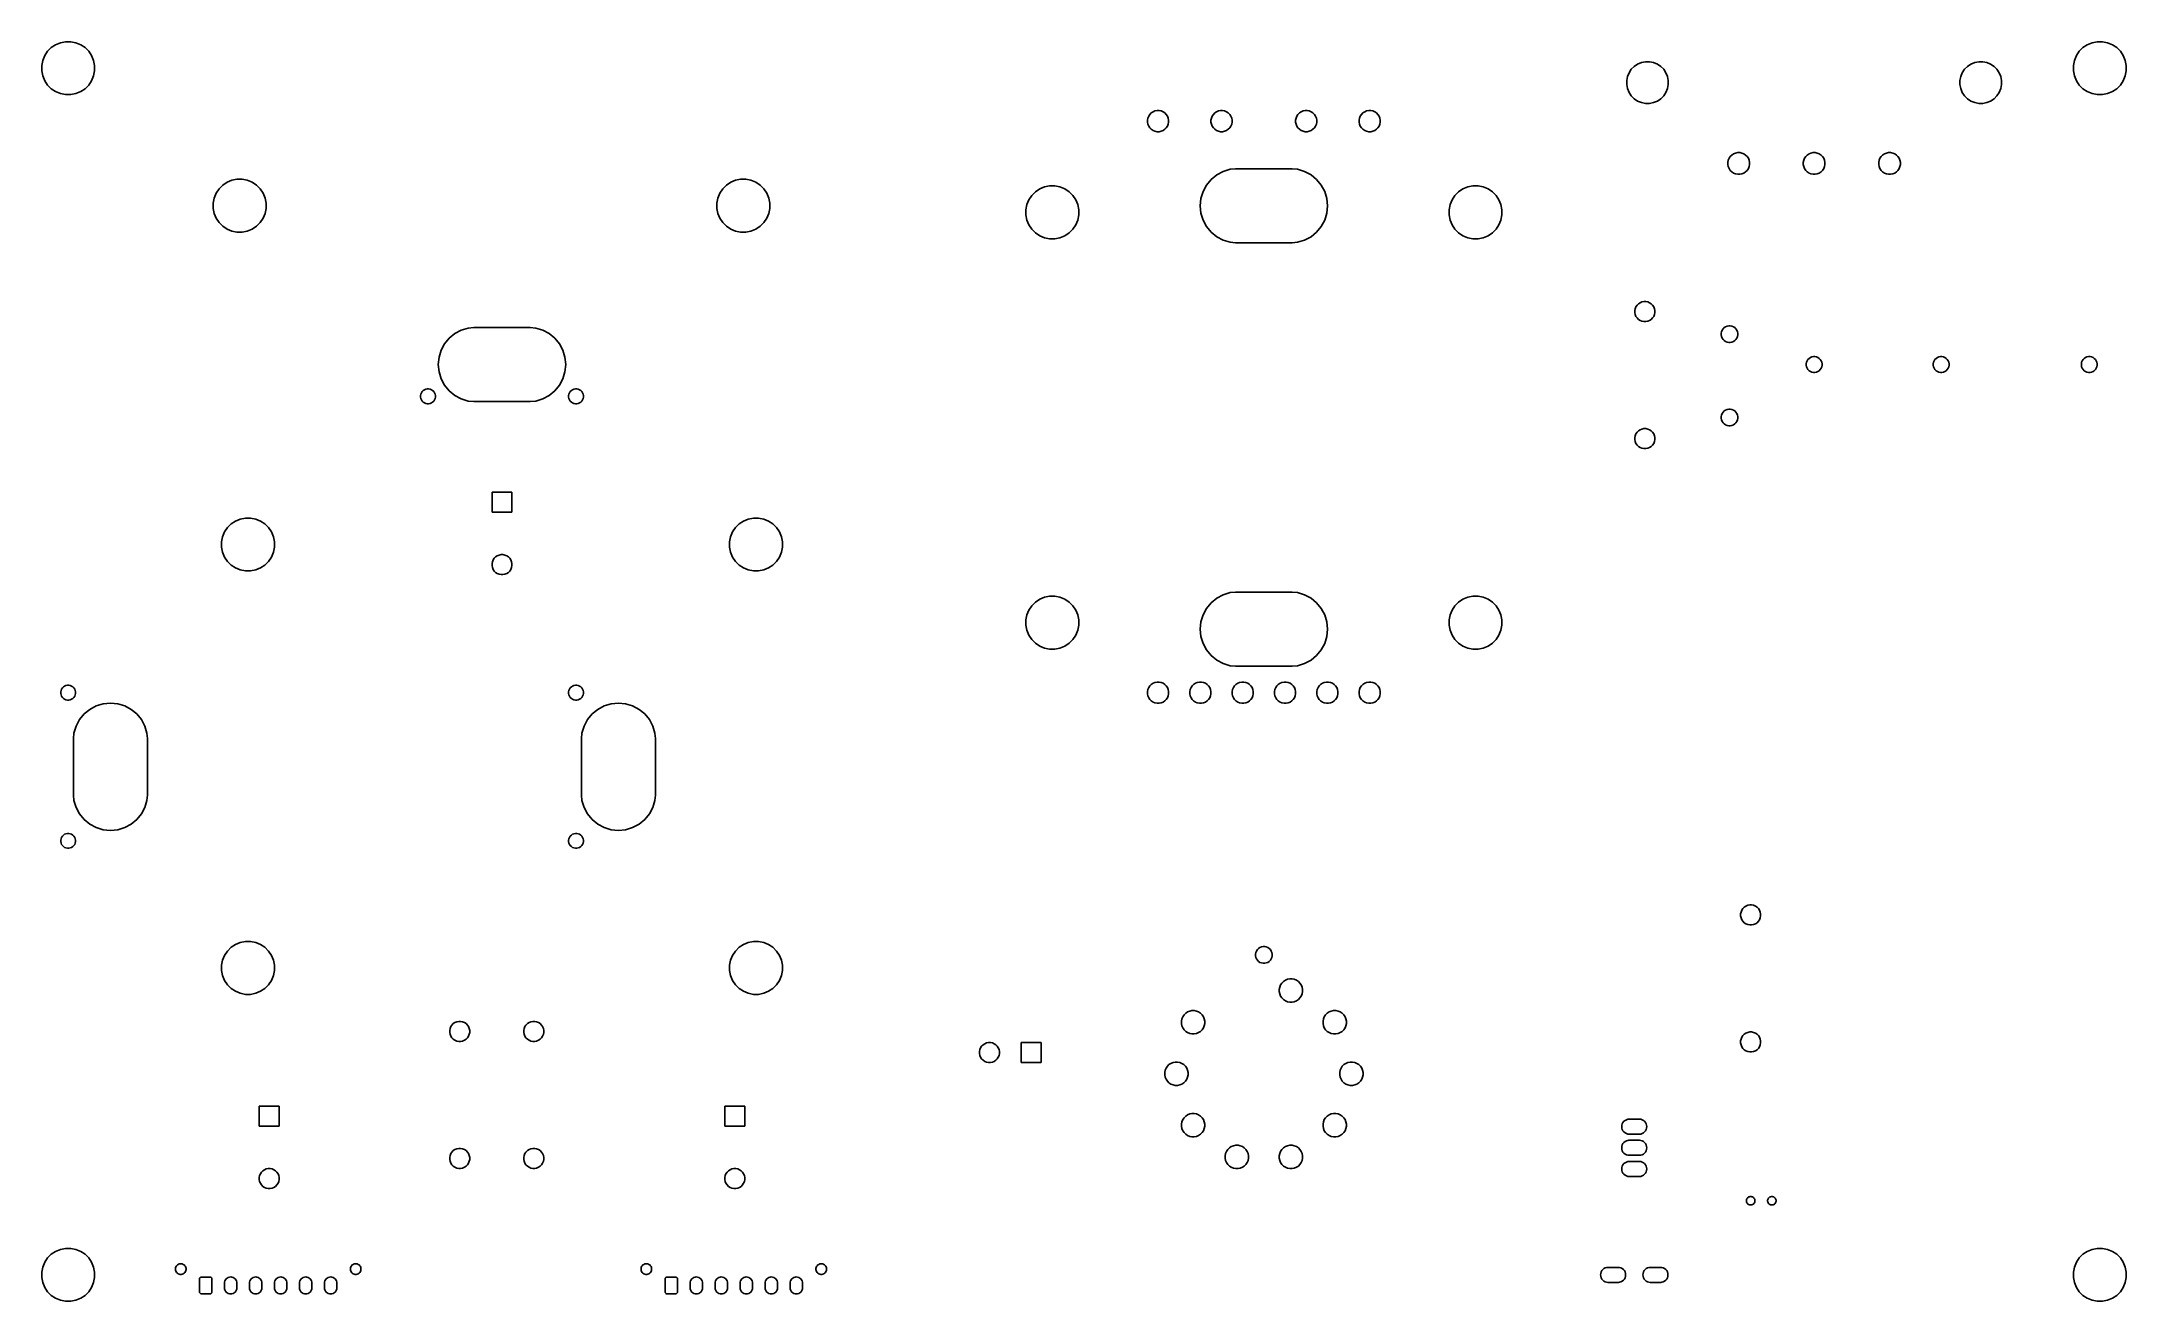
# Model space of a CAD drawing. Extents: x 0.82 to 10.68, y -7.08 to -1.12.
import ezdxf

# ---------------------------------------------------------------- set-up
doc = ezdxf.new("R2010")
doc.units = 0
doc.header["$MEASUREMENT"] = 0
doc.layers.add('BLACK', color=7, linetype='CONTINUOUS')

msp = doc.modelspace()

# ---------------------------------------------------------------- linework, layer by layer
at = {"layer": 'BLACK', "linetype": 'CONTINUOUS'}
for p, q in [((0.83923, -1.19079), (0.85291, -1.17032)), ((0.85291, -1.17032), (0.87032, -1.15291)), ((0.87032, -1.15291), (0.89079, -1.13923)), ((0.89079, -1.13923), (0.91354, -1.1298)), ((0.91354, -1.1298), (0.93769, -1.125)), ((0.93769, -1.125), (0.96231, -1.125)), ((0.96231, -1.125), (0.98646, -1.1298)), ((0.98646, -1.1298), (1.00921, -1.13923)), ((1.00921, -1.13923), (1.02968, -1.15291)), ((1.02968, -1.15291), (1.04709, -1.17032)), ((1.04709, -1.17032), (1.06077, -1.19079)), ((10.4392, -1.19079), (10.4529, -1.17032)), ((10.4529, -1.17032), (10.4703, -1.15291)), ((10.4703, -1.15291), (10.4908, -1.13923)), ((10.4908, -1.13923), (10.5135, -1.1298)), ((10.5135, -1.1298), (10.5377, -1.125)), ((10.5377, -1.125), (10.5623, -1.125)), ((10.5623, -1.125), (10.5865, -1.1298)), ((10.5865, -1.1298), (10.6092, -1.13923)), ((10.6092, -1.13923), (10.6297, -1.15291)), ((10.6297, -1.15291), (10.6471, -1.17032)), ((10.6471, -1.17032), (10.6608, -1.19079)), ((0.825, -1.23769), (0.8298, -1.21354)), ((0.825, -1.26231), (0.825, -1.23769)), ((0.8298, -1.28646), (0.825, -1.26231)), ((0.8298, -1.21354), (0.83923, -1.19079)), ((1.06077, -1.19079), (1.0702, -1.21354)), ((1.0702, -1.21354), (1.075, -1.23769)), ((1.075, -1.26231), (1.0702, -1.28646)), ((1.075, -1.23769), (1.075, -1.26231)), ((8.31796, -1.2894), (8.32538, -1.27149)), ((8.32538, -1.27149), (8.33615, -1.25537)), ((8.33615, -1.25537), (8.34986, -1.24166)), ((8.34986, -1.24166), (8.36598, -1.23089)), ((8.36598, -1.23089), (8.38389, -1.22347)), ((8.38389, -1.22347), (8.4029, -1.21969)), ((8.4029, -1.21969), (8.42229, -1.21969)), ((8.42229, -1.21969), (8.44131, -1.22347)), ((8.44131, -1.22347), (8.45922, -1.23089)), ((8.45922, -1.23089), (8.47534, -1.24166)), ((8.47534, -1.24166), (8.48905, -1.25537)), ((8.48905, -1.25537), (8.49982, -1.27149)), ((8.49982, -1.27149), (8.50724, -1.2894)), ((9.89276, -1.2894), (9.90018, -1.27149)), ((9.90018, -1.27149), (9.91095, -1.25537)), ((9.91095, -1.25537), (9.92466, -1.24166)), ((9.92466, -1.24166), (9.94078, -1.23089)), ((9.94078, -1.23089), (9.95869, -1.22347)), ((9.95869, -1.22347), (9.97771, -1.21969)), ((9.97771, -1.21969), (9.9971, -1.21969)), ((9.9971, -1.21969), (10.0161, -1.22347)), ((10.0161, -1.22347), (10.034, -1.23089)), ((10.034, -1.23089), (10.0501, -1.24166)), ((10.0501, -1.24166), (10.0639, -1.25537)), ((10.0639, -1.25537), (10.0746, -1.27149)), ((10.0746, -1.27149), (10.082, -1.2894)), ((10.425, -1.23769), (10.4298, -1.21354)), ((10.425, -1.26231), (10.425, -1.23769)), ((10.4298, -1.28646), (10.425, -1.26231)), ((10.4298, -1.21354), (10.4392, -1.19079)), ((10.6608, -1.19079), (10.6702, -1.21354)), ((10.6702, -1.21354), (10.675, -1.23769)), ((10.675, -1.26231), (10.6702, -1.28646)), ((10.675, -1.23769), (10.675, -1.26231)), ((0.83923, -1.30921), (0.8298, -1.28646)), ((0.85291, -1.32968), (0.83923, -1.30921)), ((0.87032, -1.34709), (0.85291, -1.32968)), ((0.89079, -1.36077), (0.87032, -1.34709)), ((0.91354, -1.3702), (0.89079, -1.36077)), ((0.93769, -1.375), (0.91354, -1.3702)), ((0.96231, -1.375), (0.93769, -1.375)), ((0.98646, -1.3702), (0.96231, -1.375)), ((1.00921, -1.36077), (0.98646, -1.3702)), ((1.02968, -1.34709), (1.00921, -1.36077)), ((1.04709, -1.32968), (1.02968, -1.34709)), ((1.06077, -1.30921), (1.04709, -1.32968)), ((1.0702, -1.28646), (1.06077, -1.30921)), ((8.31417, -1.30842), (8.31796, -1.2894)), ((8.31417, -1.3278), (8.31417, -1.30842)), ((8.31796, -1.34682), (8.31417, -1.3278)), ((8.32538, -1.36473), (8.31796, -1.34682)), ((8.33615, -1.38085), (8.32538, -1.36473)), ((8.49982, -1.36473), (8.48905, -1.38085)), ((8.50724, -1.34682), (8.49982, -1.36473)), ((8.50724, -1.2894), (8.51102, -1.30842)), ((8.51102, -1.3278), (8.50724, -1.34682)), ((8.51102, -1.30842), (8.51102, -1.3278)), ((9.88898, -1.30842), (9.89276, -1.2894)), ((9.88898, -1.3278), (9.88898, -1.30842)), ((9.89276, -1.34682), (9.88898, -1.3278)), ((9.90018, -1.36473), (9.89276, -1.34682)), ((9.91095, -1.38085), (9.90018, -1.36473)), ((10.0746, -1.36473), (10.0639, -1.38085)), ((10.082, -1.34682), (10.0746, -1.36473)), ((10.082, -1.2894), (10.0858, -1.30842)), ((10.0858, -1.3278), (10.082, -1.34682)), ((10.0858, -1.30842), (10.0858, -1.3278)), ((10.4392, -1.30921), (10.4298, -1.28646)), ((10.4529, -1.32968), (10.4392, -1.30921)), ((10.4703, -1.34709), (10.4529, -1.32968)), ((10.4908, -1.36077), (10.4703, -1.34709)), ((10.5135, -1.3702), (10.4908, -1.36077)), ((10.5377, -1.375), (10.5135, -1.3702)), ((10.5623, -1.375), (10.5377, -1.375)), ((10.5865, -1.3702), (10.5623, -1.375)), ((10.6092, -1.36077), (10.5865, -1.3702)), ((10.6297, -1.34709), (10.6092, -1.36077)), ((10.6471, -1.32968), (10.6297, -1.34709)), ((10.6608, -1.30921), (10.6471, -1.32968)), ((10.6702, -1.28646), (10.6608, -1.30921)), ((6.05192, -1.48542), (6.05569, -1.47632)), ((6.05569, -1.47632), (6.06116, -1.46813)), ((6.06116, -1.46813), (6.06813, -1.46116)), ((6.06813, -1.46116), (6.07632, -1.45569)), ((6.07632, -1.45569), (6.08542, -1.45192)), ((6.08542, -1.45192), (6.09508, -1.45)), ((6.09508, -1.45), (6.10492, -1.45)), ((6.10492, -1.45), (6.11458, -1.45192)), ((6.11458, -1.45192), (6.12368, -1.45569)), ((6.12368, -1.45569), (6.13187, -1.46116)), ((6.13187, -1.46116), (6.13884, -1.46813)), ((6.13884, -1.46813), (6.14431, -1.47632)), ((6.14431, -1.47632), (6.14808, -1.48542)), ((6.35192, -1.48542), (6.35569, -1.47632)), ((6.35569, -1.47632), (6.36116, -1.46813)), ((6.36116, -1.46813), (6.36813, -1.46116)), ((6.36813, -1.46116), (6.37632, -1.45569)), ((6.37632, -1.45569), (6.38542, -1.45192)), ((6.38542, -1.45192), (6.39508, -1.45)), ((6.39508, -1.45), (6.40492, -1.45)), ((6.40492, -1.45), (6.41458, -1.45192)), ((6.41458, -1.45192), (6.42368, -1.45569)), ((6.42368, -1.45569), (6.43187, -1.46116)), ((6.43187, -1.46116), (6.43884, -1.46813)), ((6.43884, -1.46813), (6.44431, -1.47632)), ((6.44431, -1.47632), (6.44808, -1.48542)), ((6.75192, -1.48542), (6.75569, -1.47632)), ((6.75569, -1.47632), (6.76116, -1.46813)), ((6.76116, -1.46813), (6.76813, -1.46116)), ((6.76813, -1.46116), (6.77632, -1.45569)), ((6.77632, -1.45569), (6.78542, -1.45192)), ((6.78542, -1.45192), (6.79508, -1.45)), ((6.79508, -1.45), (6.80492, -1.45)), ((6.80492, -1.45), (6.81458, -1.45192)), ((6.81458, -1.45192), (6.82368, -1.45569)), ((6.82368, -1.45569), (6.83187, -1.46116)), ((6.83187, -1.46116), (6.83884, -1.46813)), ((6.83884, -1.46813), (6.84431, -1.47632)), ((6.84431, -1.47632), (6.84808, -1.48542)), ((7.05192, -1.48542), (7.05569, -1.47632)), ((7.05569, -1.47632), (7.06116, -1.46813)), ((7.06116, -1.46813), (7.06813, -1.46116)), ((7.06813, -1.46116), (7.07632, -1.45569)), ((7.07632, -1.45569), (7.08542, -1.45192)), ((7.08542, -1.45192), (7.09508, -1.45)), ((7.09508, -1.45), (7.10492, -1.45)), ((7.10492, -1.45), (7.11458, -1.45192)), ((7.11458, -1.45192), (7.12368, -1.45569)), ((7.12368, -1.45569), (7.13187, -1.46116)), ((7.13187, -1.46116), (7.13884, -1.46813)), ((7.13884, -1.46813), (7.14431, -1.47632)), ((7.14431, -1.47632), (7.14808, -1.48542)), ((8.34986, -1.39456), (8.33615, -1.38085)), ((8.36598, -1.40533), (8.34986, -1.39456)), ((8.38389, -1.41275), (8.36598, -1.40533)), ((8.4029, -1.41654), (8.38389, -1.41275)), ((8.42229, -1.41654), (8.4029, -1.41654)), ((8.44131, -1.41275), (8.42229, -1.41654)), ((8.45922, -1.40533), (8.44131, -1.41275)), ((8.47534, -1.39456), (8.45922, -1.40533)), ((8.48905, -1.38085), (8.47534, -1.39456)), ((9.92466, -1.39456), (9.91095, -1.38085)), ((9.94078, -1.40533), (9.92466, -1.39456)), ((9.95869, -1.41275), (9.94078, -1.40533)), ((9.97771, -1.41654), (9.95869, -1.41275)), ((9.9971, -1.41654), (9.97771, -1.41654)), ((10.0161, -1.41275), (9.9971, -1.41654)), ((10.034, -1.40533), (10.0161, -1.41275)), ((10.0501, -1.39456), (10.034, -1.40533)), ((10.0639, -1.38085), (10.0501, -1.39456)), ((6.05, -1.49508), (6.05192, -1.48542)), ((6.05, -1.50492), (6.05, -1.49508)), ((6.05192, -1.51458), (6.05, -1.50492)), ((6.05569, -1.52368), (6.05192, -1.51458)), ((6.06116, -1.53187), (6.05569, -1.52368)), ((6.06813, -1.53884), (6.06116, -1.53187)), ((6.07632, -1.54431), (6.06813, -1.53884)), ((6.08542, -1.54808), (6.07632, -1.54431)), ((6.09508, -1.55), (6.08542, -1.54808)), ((6.10492, -1.55), (6.09508, -1.55)), ((6.11458, -1.54808), (6.10492, -1.55)), ((6.12368, -1.54431), (6.11458, -1.54808)), ((6.13187, -1.53884), (6.12368, -1.54431)), ((6.13884, -1.53187), (6.13187, -1.53884)), ((6.14431, -1.52368), (6.13884, -1.53187)), ((6.14808, -1.51458), (6.14431, -1.52368)), ((6.14808, -1.48542), (6.15, -1.49508)), ((6.15, -1.50492), (6.14808, -1.51458)), ((6.15, -1.49508), (6.15, -1.50492)), ((6.35, -1.49508), (6.35192, -1.48542)), ((6.35, -1.50492), (6.35, -1.49508)), ((6.35192, -1.51458), (6.35, -1.50492)), ((6.35569, -1.52368), (6.35192, -1.51458)), ((6.36116, -1.53187), (6.35569, -1.52368)), ((6.36813, -1.53884), (6.36116, -1.53187)), ((6.37632, -1.54431), (6.36813, -1.53884)), ((6.38542, -1.54808), (6.37632, -1.54431)), ((6.39508, -1.55), (6.38542, -1.54808)), ((6.40492, -1.55), (6.39508, -1.55)), ((6.41458, -1.54808), (6.40492, -1.55)), ((6.42368, -1.54431), (6.41458, -1.54808)), ((6.43187, -1.53884), (6.42368, -1.54431)), ((6.43884, -1.53187), (6.43187, -1.53884)), ((6.44431, -1.52368), (6.43884, -1.53187)), ((6.44808, -1.51458), (6.44431, -1.52368)), ((6.44808, -1.48542), (6.45, -1.49508)), ((6.45, -1.50492), (6.44808, -1.51458)), ((6.45, -1.49508), (6.45, -1.50492)), ((6.75, -1.49508), (6.75192, -1.48542)), ((6.75, -1.50492), (6.75, -1.49508)), ((6.75192, -1.51458), (6.75, -1.50492)), ((6.75569, -1.52368), (6.75192, -1.51458)), ((6.76116, -1.53187), (6.75569, -1.52368)), ((6.76813, -1.53884), (6.76116, -1.53187)), ((6.77632, -1.54431), (6.76813, -1.53884)), ((6.78542, -1.54808), (6.77632, -1.54431)), ((6.79508, -1.55), (6.78542, -1.54808)), ((6.80492, -1.55), (6.79508, -1.55)), ((6.81458, -1.54808), (6.80492, -1.55)), ((6.82368, -1.54431), (6.81458, -1.54808)), ((6.83187, -1.53884), (6.82368, -1.54431)), ((6.83884, -1.53187), (6.83187, -1.53884)), ((6.84431, -1.52368), (6.83884, -1.53187)), ((6.84808, -1.51458), (6.84431, -1.52368)), ((6.84808, -1.48542), (6.85, -1.49508)), ((6.85, -1.50492), (6.84808, -1.51458)), ((6.85, -1.49508), (6.85, -1.50492)), ((7.05, -1.49508), (7.05192, -1.48542)), ((7.05, -1.50492), (7.05, -1.49508)), ((7.05192, -1.51458), (7.05, -1.50492)), ((7.05569, -1.52368), (7.05192, -1.51458)), ((7.06116, -1.53187), (7.05569, -1.52368)), ((7.06813, -1.53884), (7.06116, -1.53187)), ((7.07632, -1.54431), (7.06813, -1.53884)), ((7.08542, -1.54808), (7.07632, -1.54431)), ((7.09508, -1.55), (7.08542, -1.54808)), ((7.10492, -1.55), (7.09508, -1.55)), ((7.11458, -1.54808), (7.10492, -1.55)), ((7.12368, -1.54431), (7.11458, -1.54808)), ((7.13187, -1.53884), (7.12368, -1.54431)), ((7.13884, -1.53187), (7.13187, -1.53884)), ((7.14431, -1.52368), (7.13884, -1.53187)), ((7.14808, -1.51458), (7.14431, -1.52368)), ((7.14808, -1.48542), (7.15, -1.49508)), ((7.15, -1.50492), (7.14808, -1.51458)), ((7.15, -1.49508), (7.15, -1.50492)), ((8.79834, -1.67576), (8.80395, -1.66737)), ((8.80395, -1.66737), (8.81107, -1.66025)), ((8.81107, -1.66025), (8.81946, -1.65464)), ((8.81946, -1.65464), (8.82877, -1.65079)), ((8.82877, -1.65079), (8.83866, -1.64882)), ((8.83866, -1.64882), (8.84874, -1.64882)), ((8.84874, -1.64882), (8.85863, -1.65079)), ((8.85863, -1.65079), (8.86794, -1.65464)), ((8.86794, -1.65464), (8.87633, -1.66025)), ((8.87633, -1.66025), (8.88346, -1.66737)), ((8.88346, -1.66737), (8.88906, -1.67576)), ((9.15464, -1.67576), (9.16025, -1.66737)), ((9.16025, -1.66737), (9.16737, -1.66025)), ((9.16737, -1.66025), (9.17576, -1.65464)), ((9.17576, -1.65464), (9.18507, -1.65079)), ((9.18507, -1.65079), (9.19496, -1.64882)), ((9.19496, -1.64882), (9.20504, -1.64882)), ((9.20504, -1.64882), (9.21493, -1.65079)), ((9.21493, -1.65079), (9.22424, -1.65464)), ((9.22424, -1.65464), (9.23263, -1.66025)), ((9.23263, -1.66025), (9.23975, -1.66737)), ((9.23975, -1.66737), (9.24536, -1.67576)), ((9.51094, -1.67576), (9.51654, -1.66737)), ((9.51654, -1.66737), (9.52367, -1.66025)), ((9.52367, -1.66025), (9.53206, -1.65464)), ((9.53206, -1.65464), (9.54137, -1.65079)), ((9.54137, -1.65079), (9.55126, -1.64882)), ((9.55126, -1.64882), (9.56134, -1.64882)), ((9.56134, -1.64882), (9.57123, -1.65079)), ((9.57123, -1.65079), (9.58054, -1.65464)), ((9.58054, -1.65464), (9.58893, -1.66025)), ((9.58893, -1.66025), (9.59605, -1.66737)), ((9.59605, -1.66737), (9.60166, -1.67576)), ((6.35066, -1.77566), (6.3773, -1.75379)), ((6.3773, -1.75379), (6.40771, -1.73754)), ((6.40771, -1.73754), (6.44069, -1.72753)), ((6.44069, -1.72753), (6.4664, -1.725)), ((6.4664, -1.725), (6.7336, -1.725)), ((6.7336, -1.725), (6.75931, -1.72753)), ((6.75931, -1.72753), (6.79229, -1.73754)), ((6.79229, -1.73754), (6.8227, -1.75379)), ((6.8227, -1.75379), (6.84934, -1.77566)), ((8.79252, -1.69496), (8.79449, -1.68507)), ((8.79252, -1.70504), (8.79252, -1.69496)), ((8.79449, -1.71493), (8.79252, -1.70504)), ((8.79449, -1.68507), (8.79834, -1.67576)), ((8.79834, -1.72424), (8.79449, -1.71493)), ((8.80395, -1.73263), (8.79834, -1.72424)), ((8.81107, -1.73975), (8.80395, -1.73263)), ((8.81946, -1.74536), (8.81107, -1.73975)), ((8.82877, -1.74921), (8.81946, -1.74536)), ((8.83866, -1.75118), (8.82877, -1.74921)), ((8.84874, -1.75118), (8.83866, -1.75118)), ((8.85863, -1.74921), (8.84874, -1.75118)), ((8.86794, -1.74536), (8.85863, -1.74921)), ((8.87633, -1.73975), (8.86794, -1.74536)), ((8.88346, -1.73263), (8.87633, -1.73975)), ((8.88906, -1.72424), (8.88346, -1.73263)), ((8.88906, -1.67576), (8.89292, -1.68507)), ((8.89292, -1.71493), (8.88906, -1.72424)), ((8.89292, -1.68507), (8.89488, -1.69496)), ((8.89488, -1.70504), (8.89292, -1.71493)), ((8.89488, -1.69496), (8.89488, -1.70504)), ((9.14882, -1.69496), (9.15079, -1.68507)), ((9.14882, -1.70504), (9.14882, -1.69496)), ((9.15079, -1.71493), (9.14882, -1.70504)), ((9.15079, -1.68507), (9.15464, -1.67576)), ((9.15464, -1.72424), (9.15079, -1.71493)), ((9.16025, -1.73263), (9.15464, -1.72424)), ((9.16737, -1.73975), (9.16025, -1.73263)), ((9.17576, -1.74536), (9.16737, -1.73975)), ((9.18507, -1.74921), (9.17576, -1.74536)), ((9.19496, -1.75118), (9.18507, -1.74921)), ((9.20504, -1.75118), (9.19496, -1.75118)), ((9.21493, -1.74921), (9.20504, -1.75118)), ((9.22424, -1.74536), (9.21493, -1.74921)), ((9.23263, -1.73975), (9.22424, -1.74536)), ((9.23975, -1.73263), (9.23263, -1.73975)), ((9.24536, -1.72424), (9.23975, -1.73263)), ((9.24536, -1.67576), (9.24921, -1.68507)), ((9.24921, -1.71493), (9.24536, -1.72424)), ((9.24921, -1.68507), (9.25118, -1.69496)), ((9.25118, -1.70504), (9.24921, -1.71493)), ((9.25118, -1.69496), (9.25118, -1.70504)), ((9.50512, -1.69496), (9.50708, -1.68507)), ((9.50512, -1.70504), (9.50512, -1.69496)), ((9.50708, -1.71493), (9.50512, -1.70504)), ((9.50708, -1.68507), (9.51094, -1.67576)), ((9.51094, -1.72424), (9.50708, -1.71493)), ((9.51654, -1.73263), (9.51094, -1.72424)), ((9.52367, -1.73975), (9.51654, -1.73263)), ((9.53206, -1.74536), (9.52367, -1.73975)), ((9.54137, -1.74921), (9.53206, -1.74536)), ((9.55126, -1.75118), (9.54137, -1.74921)), ((9.56134, -1.75118), (9.55126, -1.75118)), ((9.57123, -1.74921), (9.56134, -1.75118)), ((9.58054, -1.74536), (9.57123, -1.74921)), ((9.58893, -1.73975), (9.58054, -1.74536)), ((9.59605, -1.73263), (9.58893, -1.73975)), ((9.60166, -1.72424), (9.59605, -1.73263)), ((9.60166, -1.67576), (9.60551, -1.68507)), ((9.60551, -1.71493), (9.60166, -1.72424)), ((9.60551, -1.68507), (9.60748, -1.69496)), ((9.60748, -1.70504), (9.60551, -1.71493)), ((9.60748, -1.69496), (9.60748, -1.70504)), ((1.635, -1.88769), (1.6398, -1.86354)), ((1.6398, -1.86354), (1.64923, -1.84079)), ((1.64923, -1.84079), (1.66291, -1.82032)), ((1.66291, -1.82032), (1.68032, -1.80291)), ((1.68032, -1.80291), (1.70079, -1.78923)), ((1.70079, -1.78923), (1.72354, -1.7798)), ((1.72354, -1.7798), (1.74769, -1.775)), ((1.74769, -1.775), (1.77231, -1.775)), ((1.77231, -1.775), (1.79646, -1.7798)), ((1.79646, -1.7798), (1.81921, -1.78923)), ((1.81921, -1.78923), (1.83968, -1.80291)), ((1.83968, -1.80291), (1.85709, -1.82032)), ((1.85709, -1.82032), (1.87077, -1.84079)), ((1.87077, -1.84079), (1.8802, -1.86354)), ((1.8802, -1.86354), (1.885, -1.88769)), ((4.015, -1.88769), (4.0198, -1.86354)), ((4.0198, -1.86354), (4.02923, -1.84079)), ((4.02923, -1.84079), (4.04291, -1.82032)), ((4.04291, -1.82032), (4.06032, -1.80291)), ((4.06032, -1.80291), (4.08079, -1.78923)), ((4.08079, -1.78923), (4.10354, -1.7798)), ((4.10354, -1.7798), (4.12769, -1.775)), ((4.12769, -1.775), (4.15231, -1.775)), ((4.15231, -1.775), (4.17646, -1.7798)), ((4.17646, -1.7798), (4.19921, -1.78923)), ((4.19921, -1.78923), (4.21968, -1.80291)), ((4.21968, -1.80291), (4.23709, -1.82032)), ((4.23709, -1.82032), (4.25077, -1.84079)), ((4.25077, -1.84079), (4.2602, -1.86354)), ((4.2602, -1.86354), (4.265, -1.88769)), ((5.48923, -1.87179), (5.50291, -1.85132)), ((5.50291, -1.85132), (5.52032, -1.83391)), ((5.52032, -1.83391), (5.54079, -1.82023)), ((5.54079, -1.82023), (5.56354, -1.8108)), ((5.56354, -1.8108), (5.58769, -1.806)), ((5.58769, -1.806), (5.61231, -1.806)), ((5.61231, -1.806), (5.63646, -1.8108)), ((5.63646, -1.8108), (5.65921, -1.82023)), ((5.65921, -1.82023), (5.67968, -1.83391)), ((5.67968, -1.83391), (5.69709, -1.85132)), ((5.69709, -1.85132), (5.71077, -1.87179)), ((6.29915, -1.9), (6.30253, -1.86569)), ((6.30253, -1.86569), (6.31254, -1.83271)), ((6.31254, -1.83271), (6.32879, -1.8023)), ((6.32879, -1.8023), (6.35066, -1.77566)), ((6.84934, -1.77566), (6.87121, -1.8023)), ((6.87121, -1.8023), (6.88746, -1.83271)), ((6.88746, -1.83271), (6.89747, -1.86569)), ((6.89747, -1.86569), (6.90085, -1.9)), ((7.48923, -1.87179), (7.50291, -1.85132)), ((7.50291, -1.85132), (7.52032, -1.83391)), ((7.52032, -1.83391), (7.54079, -1.82023)), ((7.54079, -1.82023), (7.56354, -1.8108)), ((7.56354, -1.8108), (7.58769, -1.806)), ((7.58769, -1.806), (7.61231, -1.806)), ((7.61231, -1.806), (7.63646, -1.8108)), ((7.63646, -1.8108), (7.65921, -1.82023)), ((7.65921, -1.82023), (7.67968, -1.83391)), ((7.67968, -1.83391), (7.69709, -1.85132)), ((7.69709, -1.85132), (7.71077, -1.87179)), ((1.635, -1.91231), (1.635, -1.88769)), ((1.6398, -1.93646), (1.635, -1.91231)), ((1.64923, -1.95921), (1.6398, -1.93646)), ((1.66291, -1.97968), (1.64923, -1.95921)), ((1.87077, -1.95921), (1.85709, -1.97968)), ((1.8802, -1.93646), (1.87077, -1.95921)), ((1.885, -1.91231), (1.8802, -1.93646)), ((1.885, -1.88769), (1.885, -1.91231)), ((4.015, -1.91231), (4.015, -1.88769)), ((4.0198, -1.93646), (4.015, -1.91231)), ((4.02923, -1.95921), (4.0198, -1.93646)), ((4.04291, -1.97968), (4.02923, -1.95921)), ((4.25077, -1.95921), (4.23709, -1.97968)), ((4.2602, -1.93646), (4.25077, -1.95921)), ((4.265, -1.91231), (4.2602, -1.93646)), ((4.265, -1.88769), (4.265, -1.91231)), ((5.475, -1.91869), (5.4798, -1.89454)), ((5.475, -1.94331), (5.475, -1.91869)), ((5.4798, -1.96746), (5.475, -1.94331)), ((5.4798, -1.89454), (5.48923, -1.87179)), ((5.48923, -1.99021), (5.4798, -1.96746)), ((5.71077, -1.87179), (5.7202, -1.89454)), ((5.7202, -1.96746), (5.71077, -1.99021)), ((5.7202, -1.89454), (5.725, -1.91869)), ((5.725, -1.94331), (5.7202, -1.96746)), ((5.725, -1.91869), (5.725, -1.94331)), ((6.30253, -1.93431), (6.29915, -1.9)), ((6.31254, -1.96729), (6.30253, -1.93431)), ((6.32879, -1.9977), (6.31254, -1.96729)), ((6.88746, -1.96729), (6.87121, -1.9977)), ((6.89747, -1.93431), (6.88746, -1.96729)), ((6.90085, -1.9), (6.89747, -1.93431)), ((7.475, -1.91869), (7.4798, -1.89454)), ((7.475, -1.94331), (7.475, -1.91869)), ((7.4798, -1.96746), (7.475, -1.94331)), ((7.4798, -1.89454), (7.48923, -1.87179)), ((7.48923, -1.99021), (7.4798, -1.96746)), ((7.71077, -1.87179), (7.7202, -1.89454)), ((7.7202, -1.96746), (7.71077, -1.99021)), ((7.7202, -1.89454), (7.725, -1.91869)), ((7.725, -1.94331), (7.7202, -1.96746)), ((7.725, -1.91869), (7.725, -1.94331)), ((1.68032, -1.99709), (1.66291, -1.97968)), ((1.70079, -2.01077), (1.68032, -1.99709)), ((1.72354, -2.0202), (1.70079, -2.01077)), ((1.74769, -2.025), (1.72354, -2.0202)), ((1.77231, -2.025), (1.74769, -2.025)), ((1.79646, -2.0202), (1.77231, -2.025)), ((1.81921, -2.01077), (1.79646, -2.0202)), ((1.83968, -1.99709), (1.81921, -2.01077)), ((1.85709, -1.97968), (1.83968, -1.99709)), ((4.06032, -1.99709), (4.04291, -1.97968)), ((4.08079, -2.01077), (4.06032, -1.99709)), ((4.10354, -2.0202), (4.08079, -2.01077)), ((4.12769, -2.025), (4.10354, -2.0202)), ((4.15231, -2.025), (4.12769, -2.025)), ((4.17646, -2.0202), (4.15231, -2.025)), ((4.19921, -2.01077), (4.17646, -2.0202)), ((4.21968, -1.99709), (4.19921, -2.01077)), ((4.23709, -1.97968), (4.21968, -1.99709)), ((5.50291, -2.01068), (5.48923, -1.99021)), ((5.52032, -2.02809), (5.50291, -2.01068)), ((5.54079, -2.04177), (5.52032, -2.02809)), ((5.56354, -2.0512), (5.54079, -2.04177)), ((5.58769, -2.056), (5.56354, -2.0512)), ((5.61231, -2.056), (5.58769, -2.056)), ((5.63646, -2.0512), (5.61231, -2.056)), ((5.65921, -2.04177), (5.63646, -2.0512)), ((5.67968, -2.02809), (5.65921, -2.04177)), ((5.69709, -2.01068), (5.67968, -2.02809)), ((5.71077, -1.99021), (5.69709, -2.01068)), ((6.35066, -2.02434), (6.32879, -1.9977)), ((6.3773, -2.04621), (6.35066, -2.02434)), ((6.40771, -2.06246), (6.3773, -2.04621)), ((6.44069, -2.07247), (6.40771, -2.06246)), ((6.79229, -2.06246), (6.75931, -2.07247)), ((6.8227, -2.04621), (6.79229, -2.06246)), ((6.84934, -2.02434), (6.8227, -2.04621)), ((6.87121, -1.9977), (6.84934, -2.02434)), ((7.50291, -2.01068), (7.48923, -1.99021)), ((7.52032, -2.02809), (7.50291, -2.01068)), ((7.54079, -2.04177), (7.52032, -2.02809)), ((7.56354, -2.0512), (7.54079, -2.04177)), ((7.58769, -2.056), (7.56354, -2.0512)), ((7.61231, -2.056), (7.58769, -2.056)), ((7.63646, -2.0512), (7.61231, -2.056)), ((7.65921, -2.04177), (7.63646, -2.0512)), ((7.67968, -2.02809), (7.65921, -2.04177)), ((7.69709, -2.01068), (7.67968, -2.02809)), ((7.71077, -1.99021), (7.69709, -2.01068)), ((6.4664, -2.075), (6.44069, -2.07247)), ((6.7336, -2.075), (6.4664, -2.075)), ((6.75931, -2.07247), (6.7336, -2.075)), ((8.3633, -2.36988), (8.36988, -2.3633)), ((8.36988, -2.3633), (8.37762, -2.35813)), ((8.37762, -2.35813), (8.38622, -2.35457)), ((8.38622, -2.35457), (8.39535, -2.35276)), ((8.39535, -2.35276), (8.40465, -2.35276)), ((8.40465, -2.35276), (8.41378, -2.35457)), ((8.41378, -2.35457), (8.42238, -2.35813)), ((8.42238, -2.35813), (8.43012, -2.3633)), ((8.43012, -2.3633), (8.4367, -2.36988)), ((8.35276, -2.39535), (8.35457, -2.38622)), ((8.35276, -2.40465), (8.35276, -2.39535)), ((8.35457, -2.41378), (8.35276, -2.40465)), ((8.35457, -2.38622), (8.35813, -2.37762)), ((8.35813, -2.42238), (8.35457, -2.41378)), ((8.35813, -2.37762), (8.3633, -2.36988)), ((8.3633, -2.43012), (8.35813, -2.42238)), ((8.36988, -2.4367), (8.3633, -2.43012)), ((8.37762, -2.44187), (8.36988, -2.4367)), ((8.38622, -2.44543), (8.37762, -2.44187)), ((8.39535, -2.44724), (8.38622, -2.44543)), ((8.40465, -2.44724), (8.39535, -2.44724)), ((8.41378, -2.44543), (8.40465, -2.44724)), ((8.42238, -2.44187), (8.41378, -2.44543)), ((8.43012, -2.4367), (8.42238, -2.44187)), ((8.4367, -2.43012), (8.43012, -2.4367)), ((8.4367, -2.36988), (8.44187, -2.37762)), ((8.44187, -2.42238), (8.4367, -2.43012)), ((8.44187, -2.37762), (8.44543, -2.38622)), ((8.44543, -2.41378), (8.44187, -2.42238)), ((8.44543, -2.38622), (8.44724, -2.39535)), ((8.44724, -2.40465), (8.44543, -2.41378)), ((8.44724, -2.39535), (8.44724, -2.40465)), ((2.71254, -2.58271), (2.72879, -2.5523)), ((2.72879, -2.5523), (2.75066, -2.52566)), ((2.75066, -2.52566), (2.7773, -2.50379)), ((2.7773, -2.50379), (2.80771, -2.48754)), ((2.80771, -2.48754), (2.84069, -2.47753)), ((2.84069, -2.47753), (2.8664, -2.475)), ((2.8664, -2.475), (3.1336, -2.475)), ((3.1336, -2.475), (3.15931, -2.47753)), ((3.15931, -2.47753), (3.19229, -2.48754)), ((3.19229, -2.48754), (3.2227, -2.50379)), ((3.2227, -2.50379), (3.24934, -2.52566)), ((3.24934, -2.52566), (3.27121, -2.5523)), ((3.27121, -2.5523), (3.28746, -2.58271)), ((8.76063, -2.50242), (8.76214, -2.49482)), ((8.76063, -2.51018), (8.76063, -2.50242)), ((8.76214, -2.51778), (8.76063, -2.51018)), ((8.76214, -2.49482), (8.76511, -2.48765)), ((8.76511, -2.52495), (8.76214, -2.51778)), ((8.76511, -2.48765), (8.76942, -2.4812)), ((8.76942, -2.5314), (8.76511, -2.52495)), ((8.76942, -2.4812), (8.7749, -2.47572)), ((8.7749, -2.53688), (8.76942, -2.5314)), ((8.7749, -2.47572), (8.78135, -2.47141)), ((8.78135, -2.54119), (8.7749, -2.53688)), ((8.78135, -2.47141), (8.78852, -2.46844)), ((8.78852, -2.54416), (8.78135, -2.54119)), ((8.78852, -2.46844), (8.79612, -2.46693)), ((8.79612, -2.54567), (8.78852, -2.54416)), ((8.79612, -2.46693), (8.80388, -2.46693)), ((8.80388, -2.54567), (8.79612, -2.54567)), ((8.80388, -2.46693), (8.81148, -2.46844)), ((8.81148, -2.54416), (8.80388, -2.54567)), ((8.81148, -2.46844), (8.81865, -2.47141)), ((8.81865, -2.54119), (8.81148, -2.54416)), ((8.81865, -2.47141), (8.8251, -2.47572)), ((8.8251, -2.53688), (8.81865, -2.54119)), ((8.8251, -2.47572), (8.83058, -2.4812)), ((8.83058, -2.5314), (8.8251, -2.53688)), ((8.83058, -2.4812), (8.83489, -2.48765)), ((8.83489, -2.52495), (8.83058, -2.5314)), ((8.83489, -2.48765), (8.83786, -2.49482)), ((8.83786, -2.51778), (8.83489, -2.52495)), ((8.83786, -2.49482), (8.83937, -2.50242)), ((8.83937, -2.51018), (8.83786, -2.51778)), ((8.83937, -2.50242), (8.83937, -2.51018)), ((2.69915, -2.65), (2.70253, -2.61569)), ((2.70253, -2.68431), (2.69915, -2.65)), ((2.70253, -2.61569), (2.71254, -2.58271)), ((3.28746, -2.58271), (3.29747, -2.61569)), ((3.29747, -2.61569), (3.30085, -2.65)), ((3.30085, -2.65), (3.29747, -2.68431)), ((9.1625, -2.64631), (9.16394, -2.63906)), ((9.1625, -2.65369), (9.1625, -2.64631)), ((9.16394, -2.66094), (9.1625, -2.65369)), ((9.16394, -2.63906), (9.16677, -2.63224)), ((9.16677, -2.63224), (9.17087, -2.6261)), ((9.17087, -2.6261), (9.1761, -2.62087)), ((9.1761, -2.62087), (9.18224, -2.61677)), ((9.18224, -2.61677), (9.18906, -2.61394)), ((9.18906, -2.61394), (9.19631, -2.6125)), ((9.19631, -2.6125), (9.20369, -2.6125)), ((9.20369, -2.6125), (9.21094, -2.61394)), ((9.21094, -2.61394), (9.21776, -2.61677)), ((9.21776, -2.61677), (9.2239, -2.62087)), ((9.2239, -2.62087), (9.22913, -2.6261)), ((9.22913, -2.6261), (9.23323, -2.63224)), ((9.23323, -2.63224), (9.23606, -2.63906)), ((9.23606, -2.63906), (9.2375, -2.64631)), ((9.2375, -2.65369), (9.23606, -2.66094)), ((9.2375, -2.64631), (9.2375, -2.65369)), ((9.7625, -2.64631), (9.76394, -2.63906)), ((9.7625, -2.65369), (9.7625, -2.64631)), ((9.76394, -2.66094), (9.7625, -2.65369)), ((9.76394, -2.63906), (9.76677, -2.63224)), ((9.76677, -2.63224), (9.77087, -2.6261)), ((9.77087, -2.6261), (9.7761, -2.62087)), ((9.7761, -2.62087), (9.78224, -2.61677)), ((9.78224, -2.61677), (9.78906, -2.61394)), ((9.78906, -2.61394), (9.79631, -2.6125)), ((9.79631, -2.6125), (9.80369, -2.6125)), ((9.80369, -2.6125), (9.81094, -2.61394)), ((9.81094, -2.61394), (9.81776, -2.61677)), ((9.81776, -2.61677), (9.8239, -2.62087)), ((9.8239, -2.62087), (9.82913, -2.6261)), ((9.82913, -2.6261), (9.83323, -2.63224)), ((9.83323, -2.63224), (9.83606, -2.63906)), ((9.83606, -2.63906), (9.8375, -2.64631)), ((9.8375, -2.65369), (9.83606, -2.66094)), ((9.8375, -2.64631), (9.8375, -2.65369)), ((10.4625, -2.64631), (10.4639, -2.63906)), ((10.4625, -2.65369), (10.4625, -2.64631)), ((10.4639, -2.66094), (10.4625, -2.65369)), ((10.4639, -2.63906), (10.4668, -2.63224)), ((10.4668, -2.63224), (10.4709, -2.6261)), ((10.4709, -2.6261), (10.4761, -2.62087)), ((10.4761, -2.62087), (10.4822, -2.61677)), ((10.4822, -2.61677), (10.4891, -2.61394)), ((10.4891, -2.61394), (10.4963, -2.6125)), ((10.4963, -2.6125), (10.5037, -2.6125)), ((10.5037, -2.6125), (10.5109, -2.61394)), ((10.5109, -2.61394), (10.5178, -2.61677)), ((10.5178, -2.61677), (10.5239, -2.62087)), ((10.5239, -2.62087), (10.5291, -2.6261)), ((10.5291, -2.6261), (10.5332, -2.63224)), ((10.5332, -2.63224), (10.5361, -2.63906)), ((10.5361, -2.63906), (10.5375, -2.64631)), ((10.5375, -2.65369), (10.5361, -2.66094)), ((10.5375, -2.64631), (10.5375, -2.65369)), ((2.71254, -2.71729), (2.70253, -2.68431)), ((2.72879, -2.7477), (2.71254, -2.71729)), ((2.75066, -2.77434), (2.72879, -2.7477)), ((3.27121, -2.7477), (3.24934, -2.77434)), ((3.28746, -2.71729), (3.27121, -2.7477)), ((3.29747, -2.68431), (3.28746, -2.71729)), ((9.16677, -2.66776), (9.16394, -2.66094)), ((9.17087, -2.6739), (9.16677, -2.66776)), ((9.1761, -2.67913), (9.17087, -2.6739)), ((9.18224, -2.68323), (9.1761, -2.67913)), ((9.18906, -2.68606), (9.18224, -2.68323)), ((9.19631, -2.6875), (9.18906, -2.68606)), ((9.20369, -2.6875), (9.19631, -2.6875)), ((9.21094, -2.68606), (9.20369, -2.6875)), ((9.21776, -2.68323), (9.21094, -2.68606)), ((9.2239, -2.67913), (9.21776, -2.68323)), ((9.22913, -2.6739), (9.2239, -2.67913)), ((9.23323, -2.66776), (9.22913, -2.6739)), ((9.23606, -2.66094), (9.23323, -2.66776)), ((9.76677, -2.66776), (9.76394, -2.66094)), ((9.77087, -2.6739), (9.76677, -2.66776)), ((9.7761, -2.67913), (9.77087, -2.6739)), ((9.78224, -2.68323), (9.7761, -2.67913)), ((9.78906, -2.68606), (9.78224, -2.68323)), ((9.79631, -2.6875), (9.78906, -2.68606)), ((9.80369, -2.6875), (9.79631, -2.6875)), ((9.81094, -2.68606), (9.80369, -2.6875)), ((9.81776, -2.68323), (9.81094, -2.68606)), ((9.8239, -2.67913), (9.81776, -2.68323)), ((9.82913, -2.6739), (9.8239, -2.67913)), ((9.83323, -2.66776), (9.82913, -2.6739)), ((9.83606, -2.66094), (9.83323, -2.66776)), ((10.4668, -2.66776), (10.4639, -2.66094)), ((10.4709, -2.6739), (10.4668, -2.66776)), ((10.4761, -2.67913), (10.4709, -2.6739)), ((10.4822, -2.68323), (10.4761, -2.67913)), ((10.4891, -2.68606), (10.4822, -2.68323)), ((10.4963, -2.6875), (10.4891, -2.68606)), ((10.5037, -2.6875), (10.4963, -2.6875)), ((10.5109, -2.68606), (10.5037, -2.6875)), ((10.5178, -2.68323), (10.5109, -2.68606)), ((10.5239, -2.67913), (10.5178, -2.68323)), ((10.5291, -2.6739), (10.5239, -2.67913)), ((10.5332, -2.66776), (10.5291, -2.6739)), ((10.5361, -2.66094), (10.5332, -2.66776)), ((2.615, -2.79655), (2.61635, -2.78979)), ((2.615, -2.80345), (2.615, -2.79655)), ((2.61635, -2.81021), (2.615, -2.80345)), ((2.61635, -2.78979), (2.61898, -2.78342)), ((2.61898, -2.81658), (2.61635, -2.81021)), ((2.61898, -2.78342), (2.62281, -2.77769)), ((2.62281, -2.82231), (2.61898, -2.81658)), ((2.62281, -2.77769), (2.62769, -2.77281)), ((2.62769, -2.82719), (2.62281, -2.82231)), ((2.62769, -2.77281), (2.63342, -2.76898)), ((2.63342, -2.83102), (2.62769, -2.82719)), ((2.63342, -2.76898), (2.63979, -2.76635)), ((2.63979, -2.83365), (2.63342, -2.83102)), ((2.63979, -2.76635), (2.64655, -2.765)), ((2.64655, -2.835), (2.63979, -2.83365)), ((2.64655, -2.765), (2.65345, -2.765)), ((2.65345, -2.835), (2.64655, -2.835)), ((2.65345, -2.765), (2.66021, -2.76635)), ((2.66021, -2.83365), (2.65345, -2.835)), ((2.66021, -2.76635), (2.66658, -2.76898)), ((2.66658, -2.83102), (2.66021, -2.83365)), ((2.66658, -2.76898), (2.67231, -2.77281)), ((2.67231, -2.82719), (2.66658, -2.83102)), ((2.67231, -2.77281), (2.67719, -2.77769)), ((2.67719, -2.82231), (2.67231, -2.82719)), ((2.67719, -2.77769), (2.68102, -2.78342)), ((2.68102, -2.81658), (2.67719, -2.82231)), ((2.68102, -2.78342), (2.68365, -2.78979)), ((2.68365, -2.81021), (2.68102, -2.81658)), ((2.68365, -2.78979), (2.685, -2.79655)), ((2.685, -2.80345), (2.68365, -2.81021)), ((2.685, -2.79655), (2.685, -2.80345)), ((2.7773, -2.79621), (2.75066, -2.77434)), ((2.80771, -2.81246), (2.7773, -2.79621)), ((2.84069, -2.82247), (2.80771, -2.81246)), ((2.8664, -2.825), (2.84069, -2.82247)), ((3.1336, -2.825), (2.8664, -2.825)), ((3.15931, -2.82247), (3.1336, -2.825)), ((3.19229, -2.81246), (3.15931, -2.82247)), ((3.2227, -2.79621), (3.19229, -2.81246)), ((3.24934, -2.77434), (3.2227, -2.79621)), ((3.315, -2.79655), (3.31635, -2.78979)), ((3.315, -2.80345), (3.315, -2.79655)), ((3.31635, -2.81021), (3.315, -2.80345)), ((3.31635, -2.78979), (3.31898, -2.78342)), ((3.31898, -2.81658), (3.31635, -2.81021)), ((3.31898, -2.78342), (3.32281, -2.77769)), ((3.32281, -2.82231), (3.31898, -2.81658)), ((3.32281, -2.77769), (3.32769, -2.77281)), ((3.32769, -2.82719), (3.32281, -2.82231)), ((3.32769, -2.77281), (3.33342, -2.76898)), ((3.33342, -2.83102), (3.32769, -2.82719)), ((3.33342, -2.76898), (3.33979, -2.76635)), ((3.33979, -2.83365), (3.33342, -2.83102)), ((3.33979, -2.76635), (3.34655, -2.765)), ((3.34655, -2.835), (3.33979, -2.83365)), ((3.34655, -2.765), (3.35345, -2.765)), ((3.35345, -2.835), (3.34655, -2.835)), ((3.35345, -2.765), (3.36021, -2.76635)), ((3.36021, -2.83365), (3.35345, -2.835)), ((3.36021, -2.76635), (3.36658, -2.76898)), ((3.36658, -2.83102), (3.36021, -2.83365)), ((3.36658, -2.76898), (3.37231, -2.77281)), ((3.37231, -2.82719), (3.36658, -2.83102)), ((3.37231, -2.77281), (3.37719, -2.77769)), ((3.37719, -2.82231), (3.37231, -2.82719)), ((3.37719, -2.77769), (3.38102, -2.78342)), ((3.38102, -2.81658), (3.37719, -2.82231)), ((3.38102, -2.78342), (3.38365, -2.78979)), ((3.38365, -2.81021), (3.38102, -2.81658)), ((3.38365, -2.78979), (3.385, -2.79655)), ((3.385, -2.80345), (3.38365, -2.81021)), ((3.385, -2.79655), (3.385, -2.80345)), ((8.37762, -2.95813), (8.38622, -2.95457)), ((8.38622, -2.95457), (8.39535, -2.95276)), ((8.39535, -2.95276), (8.40465, -2.95276)), ((8.40465, -2.95276), (8.41378, -2.95457)), ((8.41378, -2.95457), (8.42238, -2.95813)), ((8.76063, -2.89612), (8.76214, -2.88852)), ((8.76063, -2.90388), (8.76063, -2.89612)), ((8.76214, -2.91148), (8.76063, -2.90388)), ((8.76214, -2.88852), (8.76511, -2.88135)), ((8.76511, -2.91865), (8.76214, -2.91148)), ((8.76511, -2.88135), (8.76942, -2.8749)), ((8.76942, -2.9251), (8.76511, -2.91865)), ((8.76942, -2.8749), (8.7749, -2.86942)), ((8.7749, -2.93058), (8.76942, -2.9251)), ((8.7749, -2.86942), (8.78135, -2.86511)), ((8.78135, -2.93489), (8.7749, -2.93058)), ((8.78135, -2.86511), (8.78852, -2.86214)), ((8.78852, -2.93786), (8.78135, -2.93489)), ((8.78852, -2.86214), (8.79612, -2.86063)), ((8.79612, -2.93937), (8.78852, -2.93786)), ((8.79612, -2.86063), (8.80388, -2.86063)), ((8.80388, -2.93937), (8.79612, -2.93937)), ((8.80388, -2.86063), (8.81148, -2.86214)), ((8.81148, -2.93786), (8.80388, -2.93937)), ((8.81148, -2.86214), (8.81865, -2.86511)), ((8.81865, -2.93489), (8.81148, -2.93786)), ((8.81865, -2.86511), (8.8251, -2.86942)), ((8.8251, -2.93058), (8.81865, -2.93489)), ((8.8251, -2.86942), (8.83058, -2.8749)), ((8.83058, -2.9251), (8.8251, -2.93058)), ((8.83058, -2.8749), (8.83489, -2.88135)), ((8.83489, -2.91865), (8.83058, -2.9251)), ((8.83489, -2.88135), (8.83786, -2.88852)), ((8.83786, -2.91148), (8.83489, -2.91865)), ((8.83786, -2.88852), (8.83937, -2.89612)), ((8.83937, -2.90388), (8.83786, -2.91148)), ((8.83937, -2.89612), (8.83937, -2.90388)), ((8.35276, -2.99535), (8.35457, -2.98622)), ((8.35276, -3.00465), (8.35276, -2.99535)), ((8.35457, -3.01378), (8.35276, -3.00465)), ((8.35457, -2.98622), (8.35813, -2.97762)), ((8.35813, -3.02238), (8.35457, -3.01378)), ((8.35813, -2.97762), (8.3633, -2.96988)), ((8.3633, -3.03012), (8.35813, -3.02238)), ((8.3633, -2.96988), (8.36988, -2.9633)), ((8.36988, -3.0367), (8.3633, -3.03012)), ((8.36988, -2.9633), (8.37762, -2.95813)), ((8.37762, -3.04187), (8.36988, -3.0367)), ((8.38622, -3.04543), (8.37762, -3.04187)), ((8.39535, -3.04724), (8.38622, -3.04543)), ((8.40465, -3.04724), (8.39535, -3.04724)), ((8.41378, -3.04543), (8.40465, -3.04724)), ((8.42238, -3.04187), (8.41378, -3.04543)), ((8.42238, -2.95813), (8.43012, -2.9633)), ((8.43012, -3.0367), (8.42238, -3.04187)), ((8.43012, -2.9633), (8.4367, -2.96988)), ((8.4367, -3.03012), (8.43012, -3.0367)), ((8.4367, -2.96988), (8.44187, -2.97762)), ((8.44187, -3.02238), (8.4367, -3.03012)), ((8.44187, -2.97762), (8.44543, -2.98622)), ((8.44543, -3.01378), (8.44187, -3.02238)), ((8.44543, -2.98622), (8.44724, -2.99535)), ((8.44724, -3.00465), (8.44543, -3.01378)), ((8.44724, -2.99535), (8.44724, -3.00465)), ((2.95276, -3.34724), (2.95276, -3.25276)), ((2.95276, -3.25276), (3.04724, -3.25276)), ((3.04724, -3.34724), (2.95276, -3.34724)), ((3.04724, -3.25276), (3.04724, -3.34724)), ((1.6798, -3.46354), (1.68923, -3.44079)), ((1.68923, -3.44079), (1.70291, -3.42032)), ((1.70291, -3.42032), (1.72032, -3.40291)), ((1.72032, -3.40291), (1.74079, -3.38923)), ((1.74079, -3.38923), (1.76354, -3.3798)), ((1.76354, -3.3798), (1.78769, -3.375)), ((1.78769, -3.375), (1.81231, -3.375)), ((1.81231, -3.375), (1.83646, -3.3798)), ((1.83646, -3.3798), (1.85921, -3.38923)), ((1.85921, -3.38923), (1.87968, -3.40291)), ((1.87968, -3.40291), (1.89709, -3.42032)), ((1.89709, -3.42032), (1.91077, -3.44079)), ((1.91077, -3.44079), (1.9202, -3.46354)), ((4.0798, -3.46354), (4.08923, -3.44079)), ((4.08923, -3.44079), (4.10291, -3.42032)), ((4.10291, -3.42032), (4.12032, -3.40291)), ((4.12032, -3.40291), (4.14079, -3.38923)), ((4.14079, -3.38923), (4.16354, -3.3798)), ((4.16354, -3.3798), (4.18769, -3.375)), ((4.18769, -3.375), (4.21231, -3.375)), ((4.21231, -3.375), (4.23646, -3.3798)), ((4.23646, -3.3798), (4.25921, -3.38923)), ((4.25921, -3.38923), (4.27968, -3.40291)), ((4.27968, -3.40291), (4.29709, -3.42032)), ((4.29709, -3.42032), (4.31077, -3.44079)), ((4.31077, -3.44079), (4.3202, -3.46354)), ((1.675, -3.48769), (1.6798, -3.46354)), ((1.675, -3.51231), (1.675, -3.48769)), ((1.6798, -3.53646), (1.675, -3.51231)), ((1.68923, -3.55921), (1.6798, -3.53646)), ((1.9202, -3.53646), (1.91077, -3.55921)), ((1.9202, -3.46354), (1.925, -3.48769)), ((1.925, -3.51231), (1.9202, -3.53646)), ((1.925, -3.48769), (1.925, -3.51231)), ((4.075, -3.48769), (4.0798, -3.46354)), ((4.075, -3.51231), (4.075, -3.48769)), ((4.0798, -3.53646), (4.075, -3.51231)), ((4.08923, -3.55921), (4.0798, -3.53646)), ((4.3202, -3.53646), (4.31077, -3.55921)), ((4.3202, -3.46354), (4.325, -3.48769)), ((4.325, -3.51231), (4.3202, -3.53646)), ((4.325, -3.48769), (4.325, -3.51231)), ((1.70291, -3.57968), (1.68923, -3.55921)), ((1.72032, -3.59709), (1.70291, -3.57968)), ((1.74079, -3.61077), (1.72032, -3.59709)), ((1.76354, -3.6202), (1.74079, -3.61077)), ((1.78769, -3.625), (1.76354, -3.6202)), ((1.81231, -3.625), (1.78769, -3.625)), ((1.83646, -3.6202), (1.81231, -3.625)), ((1.85921, -3.61077), (1.83646, -3.6202)), ((1.87968, -3.59709), (1.85921, -3.61077)), ((1.89709, -3.57968), (1.87968, -3.59709)), ((1.91077, -3.55921), (1.89709, -3.57968)), ((2.95276, -3.59062), (2.95457, -3.58149)), ((2.95276, -3.59993), (2.95276, -3.59062)), ((2.95457, -3.60906), (2.95276, -3.59993)), ((2.95457, -3.58149), (2.95813, -3.5729)), ((2.95813, -3.61765), (2.95457, -3.60906)), ((2.95813, -3.5729), (2.9633, -3.56516)), ((2.9633, -3.62539), (2.95813, -3.61765)), ((2.9633, -3.56516), (2.96988, -3.55858)), ((2.96988, -3.63197), (2.9633, -3.62539)), ((2.96988, -3.55858), (2.97762, -3.55341)), ((2.97762, -3.63714), (2.96988, -3.63197)), ((2.97762, -3.55341), (2.98622, -3.54985)), ((2.98622, -3.6407), (2.97762, -3.63714)), ((2.98622, -3.54985), (2.99535, -3.54803)), ((2.99535, -3.64252), (2.98622, -3.6407)), ((2.99535, -3.54803), (3.00465, -3.54803)), ((3.00465, -3.64252), (2.99535, -3.64252)), ((3.00465, -3.54803), (3.01378, -3.54985)), ((3.01378, -3.6407), (3.00465, -3.64252)), ((3.01378, -3.54985), (3.02238, -3.55341)), ((3.02238, -3.63714), (3.01378, -3.6407)), ((3.02238, -3.55341), (3.03012, -3.55858)), ((3.03012, -3.63197), (3.02238, -3.63714)), ((3.03012, -3.55858), (3.0367, -3.56516)), ((3.0367, -3.62539), (3.03012, -3.63197)), ((3.0367, -3.56516), (3.04187, -3.5729)), ((3.04187, -3.61765), (3.0367, -3.62539)), ((3.04187, -3.5729), (3.04543, -3.58149)), ((3.04543, -3.60906), (3.04187, -3.61765)), ((3.04543, -3.58149), (3.04724, -3.59062)), ((3.04724, -3.59993), (3.04543, -3.60906)), ((3.04724, -3.59062), (3.04724, -3.59993)), ((4.10291, -3.57968), (4.08923, -3.55921)), ((4.12032, -3.59709), (4.10291, -3.57968)), ((4.14079, -3.61077), (4.12032, -3.59709)), ((4.16354, -3.6202), (4.14079, -3.61077)), ((4.18769, -3.625), (4.16354, -3.6202)), ((4.21231, -3.625), (4.18769, -3.625)), ((4.23646, -3.6202), (4.21231, -3.625)), ((4.25921, -3.61077), (4.23646, -3.6202)), ((4.27968, -3.59709), (4.25921, -3.61077)), ((4.29709, -3.57968), (4.27968, -3.59709)), ((4.31077, -3.55921), (4.29709, -3.57968)), ((6.3773, -3.75379), (6.40771, -3.73754)), ((6.40771, -3.73754), (6.44069, -3.72753)), ((6.44069, -3.72753), (6.4664, -3.725)), ((6.4664, -3.725), (6.7336, -3.725)), ((6.7336, -3.725), (6.75931, -3.72753)), ((6.75931, -3.72753), (6.79229, -3.73754)), ((6.79229, -3.73754), (6.8227, -3.75379)), ((5.475, -3.85669), (5.4798, -3.83254)), ((5.4798, -3.83254), (5.48923, -3.80979)), ((5.48923, -3.80979), (5.50291, -3.78932)), ((5.50291, -3.78932), (5.52032, -3.77191)), ((5.52032, -3.77191), (5.54079, -3.75823)), ((5.54079, -3.75823), (5.56354, -3.7488)), ((5.56354, -3.7488), (5.58769, -3.744)), ((5.58769, -3.744), (5.61231, -3.744)), ((5.61231, -3.744), (5.63646, -3.7488)), ((5.63646, -3.7488), (5.65921, -3.75823)), ((5.65921, -3.75823), (5.67968, -3.77191)), ((5.67968, -3.77191), (5.69709, -3.78932)), ((5.69709, -3.78932), (5.71077, -3.80979)), ((5.71077, -3.80979), (5.7202, -3.83254)), ((5.7202, -3.83254), (5.725, -3.85669)), ((6.30253, -3.86569), (6.31254, -3.83271)), ((6.31254, -3.83271), (6.32879, -3.8023)), ((6.32879, -3.8023), (6.35066, -3.77566)), ((6.35066, -3.77566), (6.3773, -3.75379)), ((6.8227, -3.75379), (6.84934, -3.77566)), ((6.84934, -3.77566), (6.87121, -3.8023)), ((6.87121, -3.8023), (6.88746, -3.83271)), ((6.88746, -3.83271), (6.89747, -3.86569)), ((7.475, -3.85669), (7.4798, -3.83254)), ((7.4798, -3.83254), (7.48923, -3.80979)), ((7.48923, -3.80979), (7.50291, -3.78932)), ((7.50291, -3.78932), (7.52032, -3.77191)), ((7.52032, -3.77191), (7.54079, -3.75823)), ((7.54079, -3.75823), (7.56354, -3.7488)), ((7.56354, -3.7488), (7.58769, -3.744)), ((7.58769, -3.744), (7.61231, -3.744)), ((7.61231, -3.744), (7.63646, -3.7488)), ((7.63646, -3.7488), (7.65921, -3.75823)), ((7.65921, -3.75823), (7.67968, -3.77191)), ((7.67968, -3.77191), (7.69709, -3.78932)), ((7.69709, -3.78932), (7.71077, -3.80979)), ((7.71077, -3.80979), (7.7202, -3.83254)), ((7.7202, -3.83254), (7.725, -3.85669)), ((5.475, -3.88131), (5.475, -3.85669)), ((5.4798, -3.90546), (5.475, -3.88131)), ((5.48923, -3.92821), (5.4798, -3.90546)), ((5.50291, -3.94868), (5.48923, -3.92821)), ((5.71077, -3.92821), (5.69709, -3.94868)), ((5.7202, -3.90546), (5.71077, -3.92821)), ((5.725, -3.88131), (5.7202, -3.90546)), ((5.725, -3.85669), (5.725, -3.88131)), ((6.29915, -3.9), (6.30253, -3.86569)), ((6.30253, -3.93431), (6.29915, -3.9)), ((6.31254, -3.96729), (6.30253, -3.93431)), ((6.89747, -3.93431), (6.88746, -3.96729)), ((6.89747, -3.86569), (6.90085, -3.9)), ((6.90085, -3.9), (6.89747, -3.93431)), ((7.475, -3.88131), (7.475, -3.85669)), ((7.4798, -3.90546), (7.475, -3.88131)), ((7.48923, -3.92821), (7.4798, -3.90546)), ((7.50291, -3.94868), (7.48923, -3.92821)), ((7.71077, -3.92821), (7.69709, -3.94868)), ((7.7202, -3.90546), (7.71077, -3.92821)), ((7.725, -3.88131), (7.7202, -3.90546)), ((7.725, -3.85669), (7.725, -3.88131)), ((5.52032, -3.96609), (5.50291, -3.94868)), ((5.54079, -3.97977), (5.52032, -3.96609)), ((5.56354, -3.9892), (5.54079, -3.97977)), ((5.58769, -3.994), (5.56354, -3.9892)), ((5.61231, -3.994), (5.58769, -3.994)), ((5.63646, -3.9892), (5.61231, -3.994)), ((5.65921, -3.97977), (5.63646, -3.9892)), ((5.67968, -3.96609), (5.65921, -3.97977)), ((5.69709, -3.94868), (5.67968, -3.96609)), ((6.32879, -3.9977), (6.31254, -3.96729)), ((6.35066, -4.02434), (6.32879, -3.9977)), ((6.3773, -4.04621), (6.35066, -4.02434)), ((6.84934, -4.02434), (6.8227, -4.04621)), ((6.87121, -3.9977), (6.84934, -4.02434)), ((6.88746, -3.96729), (6.87121, -3.9977)), ((7.52032, -3.96609), (7.50291, -3.94868)), ((7.54079, -3.97977), (7.52032, -3.96609)), ((7.56354, -3.9892), (7.54079, -3.97977)), ((7.58769, -3.994), (7.56354, -3.9892)), ((7.61231, -3.994), (7.58769, -3.994)), ((7.63646, -3.9892), (7.61231, -3.994)), ((7.65921, -3.97977), (7.63646, -3.9892)), ((7.67968, -3.96609), (7.65921, -3.97977)), ((7.69709, -3.94868), (7.67968, -3.96609)), ((6.40771, -4.06246), (6.3773, -4.04621)), ((6.44069, -4.07247), (6.40771, -4.06246)), ((6.4664, -4.075), (6.44069, -4.07247)), ((6.7336, -4.075), (6.4664, -4.075)), ((6.75931, -4.07247), (6.7336, -4.075)), ((6.79229, -4.06246), (6.75931, -4.07247)), ((6.8227, -4.04621), (6.79229, -4.06246)), ((0.915, -4.19655), (0.91634, -4.18979)), ((0.915, -4.20345), (0.915, -4.19655)), ((0.91634, -4.21021), (0.915, -4.20345)), ((0.91634, -4.18979), (0.91898, -4.18342)), ((0.91898, -4.21658), (0.91634, -4.21021)), ((0.91898, -4.18342), (0.92281, -4.17769)), ((0.92281, -4.22231), (0.91898, -4.21658)), ((0.92281, -4.17769), (0.92769, -4.17281)), ((0.92769, -4.22719), (0.92281, -4.22231)), ((0.92769, -4.17281), (0.93342, -4.16898)), ((0.93342, -4.23102), (0.92769, -4.22719)), ((0.93342, -4.16898), (0.93979, -4.16635)), ((0.93979, -4.23365), (0.93342, -4.23102)), ((0.93979, -4.16635), (0.94655, -4.165)), ((0.94655, -4.235), (0.93979, -4.23365)), ((0.94655, -4.165), (0.95345, -4.165)), ((0.95345, -4.235), (0.94655, -4.235)), ((0.95345, -4.165), (0.96021, -4.16635)), ((0.96021, -4.23365), (0.95345, -4.235)), ((0.96021, -4.16635), (0.96658, -4.16898)), ((0.96658, -4.23102), (0.96021, -4.23365)), ((0.96658, -4.16898), (0.97231, -4.17281)), ((0.97231, -4.22719), (0.96658, -4.23102)), ((0.97231, -4.17281), (0.97719, -4.17769)), ((0.97719, -4.22231), (0.97231, -4.22719)), ((0.97719, -4.17769), (0.98102, -4.18342)), ((0.98102, -4.21658), (0.97719, -4.22231)), ((0.98102, -4.18342), (0.98365, -4.18979)), ((0.98365, -4.21021), (0.98102, -4.21658)), ((0.98365, -4.18979), (0.985, -4.19655)), ((0.985, -4.20345), (0.98365, -4.21021)), ((0.985, -4.19655), (0.985, -4.20345)), ((3.315, -4.19655), (3.31635, -4.18979)), ((3.315, -4.20345), (3.315, -4.19655)), ((3.31635, -4.21021), (3.315, -4.20345)), ((3.31635, -4.18979), (3.31898, -4.18342)), ((3.31898, -4.21658), (3.31635, -4.21021)), ((3.31898, -4.18342), (3.32281, -4.17769)), ((3.32281, -4.22231), (3.31898, -4.21658)), ((3.32281, -4.17769), (3.32769, -4.17281)), ((3.32769, -4.22719), (3.32281, -4.22231)), ((3.32769, -4.17281), (3.33342, -4.16898)), ((3.33342, -4.23102), (3.32769, -4.22719)), ((3.33342, -4.16898), (3.33979, -4.16635)), ((3.33979, -4.23365), (3.33342, -4.23102)), ((3.33979, -4.16635), (3.34655, -4.165)), ((3.34655, -4.235), (3.33979, -4.23365)), ((3.34655, -4.165), (3.35345, -4.165)), ((3.35345, -4.235), (3.34655, -4.235)), ((3.35345, -4.165), (3.36021, -4.16635)), ((3.36021, -4.23365), (3.35345, -4.235)), ((3.36021, -4.16635), (3.36658, -4.16898)), ((3.36658, -4.23102), (3.36021, -4.23365)), ((3.36658, -4.16898), (3.37231, -4.17281)), ((3.37231, -4.22719), (3.36658, -4.23102)), ((3.37231, -4.17281), (3.37719, -4.17769)), ((3.37719, -4.22231), (3.37231, -4.22719)), ((3.37719, -4.17769), (3.38102, -4.18342)), ((3.38102, -4.21658), (3.37719, -4.22231)), ((3.38102, -4.18342), (3.38365, -4.18979)), ((3.38365, -4.21021), (3.38102, -4.21658)), ((3.38365, -4.18979), (3.385, -4.19655)), ((3.385, -4.20345), (3.38365, -4.21021)), ((3.385, -4.19655), (3.385, -4.20345)), ((6.05, -4.19508), (6.05192, -4.18542)), ((6.05, -4.20492), (6.05, -4.19508)), ((6.05192, -4.21458), (6.05, -4.20492)), ((6.05192, -4.18542), (6.05569, -4.17632)), ((6.05569, -4.22368), (6.05192, -4.21458)), ((6.05569, -4.17632), (6.06116, -4.16813)), ((6.06116, -4.23187), (6.05569, -4.22368)), ((6.06116, -4.16813), (6.06813, -4.16116)), ((6.06813, -4.23884), (6.06116, -4.23187)), ((6.06813, -4.16116), (6.07632, -4.15569)), ((6.07632, -4.15569), (6.08542, -4.15192)), ((6.08542, -4.15192), (6.09508, -4.15)), ((6.09508, -4.15), (6.10492, -4.15)), ((6.10492, -4.15), (6.11458, -4.15192)), ((6.11458, -4.15192), (6.12368, -4.15569)), ((6.12368, -4.15569), (6.13187, -4.16116)), ((6.13187, -4.16116), (6.13884, -4.16813)), ((6.13884, -4.23187), (6.13187, -4.23884)), ((6.13884, -4.16813), (6.14431, -4.17632)), ((6.14431, -4.22368), (6.13884, -4.23187)), ((6.14431, -4.17632), (6.14808, -4.18542)), ((6.14808, -4.21458), (6.14431, -4.22368)), ((6.14808, -4.18542), (6.15, -4.19508)), ((6.15, -4.20492), (6.14808, -4.21458)), ((6.15, -4.19508), (6.15, -4.20492)), ((6.25, -4.19508), (6.25192, -4.18542)), ((6.25, -4.20492), (6.25, -4.19508)), ((6.25192, -4.21458), (6.25, -4.20492)), ((6.25192, -4.18542), (6.25569, -4.17632)), ((6.25569, -4.22368), (6.25192, -4.21458)), ((6.25569, -4.17632), (6.26116, -4.16813)), ((6.26116, -4.23187), (6.25569, -4.22368)), ((6.26116, -4.16813), (6.26813, -4.16116)), ((6.26813, -4.23884), (6.26116, -4.23187)), ((6.26813, -4.16116), (6.27632, -4.15569)), ((6.27632, -4.15569), (6.28542, -4.15192)), ((6.28542, -4.15192), (6.29508, -4.15)), ((6.29508, -4.15), (6.30492, -4.15)), ((6.30492, -4.15), (6.31458, -4.15192)), ((6.31458, -4.15192), (6.32368, -4.15569)), ((6.32368, -4.15569), (6.33187, -4.16116)), ((6.33187, -4.16116), (6.33884, -4.16813)), ((6.33884, -4.23187), (6.33187, -4.23884)), ((6.33884, -4.16813), (6.34431, -4.17632)), ((6.34431, -4.22368), (6.33884, -4.23187)), ((6.34431, -4.17632), (6.34808, -4.18542)), ((6.34808, -4.21458), (6.34431, -4.22368)), ((6.34808, -4.18542), (6.35, -4.19508)), ((6.35, -4.20492), (6.34808, -4.21458)), ((6.35, -4.19508), (6.35, -4.20492)), ((6.45, -4.19508), (6.45192, -4.18542)), ((6.45, -4.20492), (6.45, -4.19508)), ((6.45192, -4.21458), (6.45, -4.20492)), ((6.45192, -4.18542), (6.45569, -4.17632)), ((6.45569, -4.22368), (6.45192, -4.21458)), ((6.45569, -4.17632), (6.46116, -4.16813)), ((6.46116, -4.23187), (6.45569, -4.22368)), ((6.46116, -4.16813), (6.46813, -4.16116)), ((6.46813, -4.23884), (6.46116, -4.23187)), ((6.46813, -4.16116), (6.47632, -4.15569)), ((6.47632, -4.15569), (6.48542, -4.15192)), ((6.48542, -4.15192), (6.49508, -4.15)), ((6.49508, -4.15), (6.50492, -4.15)), ((6.50492, -4.15), (6.51458, -4.15192)), ((6.51458, -4.15192), (6.52368, -4.15569)), ((6.52368, -4.15569), (6.53187, -4.16116)), ((6.53187, -4.16116), (6.53884, -4.16813)), ((6.53884, -4.23187), (6.53187, -4.23884)), ((6.53884, -4.16813), (6.54431, -4.17632)), ((6.54431, -4.22368), (6.53884, -4.23187)), ((6.54431, -4.17632), (6.54808, -4.18542)), ((6.54808, -4.21458), (6.54431, -4.22368)), ((6.54808, -4.18542), (6.55, -4.19508)), ((6.55, -4.20492), (6.54808, -4.21458)), ((6.55, -4.19508), (6.55, -4.20492)), ((6.65, -4.19508), (6.65192, -4.18542)), ((6.65, -4.20492), (6.65, -4.19508)), ((6.65192, -4.21458), (6.65, -4.20492)), ((6.65192, -4.18542), (6.65569, -4.17632)), ((6.65569, -4.22368), (6.65192, -4.21458)), ((6.65569, -4.17632), (6.66116, -4.16813)), ((6.66116, -4.23187), (6.65569, -4.22368)), ((6.66116, -4.16813), (6.66813, -4.16116)), ((6.66813, -4.23884), (6.66116, -4.23187)), ((6.66813, -4.16116), (6.67632, -4.15569)), ((6.67632, -4.15569), (6.68542, -4.15192)), ((6.68542, -4.15192), (6.69508, -4.15)), ((6.69508, -4.15), (6.70492, -4.15)), ((6.70492, -4.15), (6.71458, -4.15192)), ((6.71458, -4.15192), (6.72368, -4.15569)), ((6.72368, -4.15569), (6.73187, -4.16116)), ((6.73187, -4.16116), (6.73884, -4.16813)), ((6.73884, -4.23187), (6.73187, -4.23884)), ((6.73884, -4.16813), (6.74431, -4.17632)), ((6.74431, -4.22368), (6.73884, -4.23187)), ((6.74431, -4.17632), (6.74808, -4.18542)), ((6.74808, -4.21458), (6.74431, -4.22368)), ((6.74808, -4.18542), (6.75, -4.19508)), ((6.75, -4.20492), (6.74808, -4.21458)), ((6.75, -4.19508), (6.75, -4.20492)), ((6.85, -4.19508), (6.85192, -4.18542)), ((6.85, -4.20492), (6.85, -4.19508)), ((6.85192, -4.21458), (6.85, -4.20492)), ((6.85192, -4.18542), (6.85569, -4.17632)), ((6.85569, -4.22368), (6.85192, -4.21458)), ((6.85569, -4.17632), (6.86116, -4.16813)), ((6.86116, -4.23187), (6.85569, -4.22368)), ((6.86116, -4.16813), (6.86813, -4.16116)), ((6.86813, -4.23884), (6.86116, -4.23187)), ((6.86813, -4.16116), (6.87632, -4.15569)), ((6.87632, -4.15569), (6.88542, -4.15192)), ((6.88542, -4.15192), (6.89508, -4.15)), ((6.89508, -4.15), (6.90492, -4.15)), ((6.90492, -4.15), (6.91458, -4.15192)), ((6.91458, -4.15192), (6.92368, -4.15569)), ((6.92368, -4.15569), (6.93187, -4.16116)), ((6.93187, -4.16116), (6.93884, -4.16813)), ((6.93884, -4.23187), (6.93187, -4.23884)), ((6.93884, -4.16813), (6.94431, -4.17632)), ((6.94431, -4.22368), (6.93884, -4.23187)), ((6.94431, -4.17632), (6.94808, -4.18542)), ((6.94808, -4.21458), (6.94431, -4.22368)), ((6.94808, -4.18542), (6.95, -4.19508)), ((6.95, -4.20492), (6.94808, -4.21458)), ((6.95, -4.19508), (6.95, -4.20492)), ((7.05, -4.19508), (7.05192, -4.18542)), ((7.05, -4.20492), (7.05, -4.19508)), ((7.05192, -4.21458), (7.05, -4.20492)), ((7.05192, -4.18542), (7.05569, -4.17632)), ((7.05569, -4.22368), (7.05192, -4.21458)), ((7.05569, -4.17632), (7.06116, -4.16813)), ((7.06116, -4.23187), (7.05569, -4.22368)), ((7.06116, -4.16813), (7.06813, -4.16116)), ((7.06813, -4.23884), (7.06116, -4.23187)), ((7.06813, -4.16116), (7.07632, -4.15569)), ((7.07632, -4.15569), (7.08542, -4.15192)), ((7.08542, -4.15192), (7.09508, -4.15)), ((7.09508, -4.15), (7.10492, -4.15)), ((7.10492, -4.15), (7.11458, -4.15192)), ((7.11458, -4.15192), (7.12368, -4.15569)), ((7.12368, -4.15569), (7.13187, -4.16116)), ((7.13187, -4.16116), (7.13884, -4.16813)), ((7.13884, -4.23187), (7.13187, -4.23884)), ((7.13884, -4.16813), (7.14431, -4.17632)), ((7.14431, -4.22368), (7.13884, -4.23187)), ((7.14431, -4.17632), (7.14808, -4.18542)), ((7.14808, -4.21458), (7.14431, -4.22368)), ((7.14808, -4.18542), (7.15, -4.19508)), ((7.15, -4.20492), (7.14808, -4.21458)), ((7.15, -4.19508), (7.15, -4.20492)), ((0.98754, -4.35771), (1.00379, -4.3273)), ((1.00379, -4.3273), (1.02566, -4.30066)), ((1.02566, -4.30066), (1.0523, -4.27879)), ((1.0523, -4.27879), (1.08271, -4.26254)), ((1.08271, -4.26254), (1.11569, -4.25253)), ((1.11569, -4.25253), (1.15, -4.24915)), ((1.15, -4.24915), (1.18431, -4.25253)), ((1.18431, -4.25253), (1.21729, -4.26254)), ((1.21729, -4.26254), (1.2477, -4.27879)), ((1.2477, -4.27879), (1.27434, -4.30066)), ((1.27434, -4.30066), (1.29621, -4.3273)), ((1.29621, -4.3273), (1.31246, -4.35771)), ((3.38754, -4.35771), (3.40379, -4.3273)), ((3.40379, -4.3273), (3.42566, -4.30066)), ((3.42566, -4.30066), (3.4523, -4.27879)), ((3.4523, -4.27879), (3.48271, -4.26254)), ((3.48271, -4.26254), (3.51569, -4.25253)), ((3.51569, -4.25253), (3.55, -4.24915)), ((3.55, -4.24915), (3.58431, -4.25253)), ((3.58431, -4.25253), (3.61729, -4.26254)), ((3.61729, -4.26254), (3.6477, -4.27879)), ((3.6477, -4.27879), (3.67434, -4.30066)), ((3.67434, -4.30066), (3.69621, -4.3273)), ((3.69621, -4.3273), (3.71246, -4.35771)), ((6.07632, -4.24431), (6.06813, -4.23884)), ((6.08542, -4.24808), (6.07632, -4.24431)), ((6.09508, -4.25), (6.08542, -4.24808)), ((6.10492, -4.25), (6.09508, -4.25)), ((6.11458, -4.24808), (6.10492, -4.25)), ((6.12368, -4.24431), (6.11458, -4.24808)), ((6.13187, -4.23884), (6.12368, -4.24431)), ((6.27632, -4.24431), (6.26813, -4.23884)), ((6.28542, -4.24808), (6.27632, -4.24431)), ((6.29508, -4.25), (6.28542, -4.24808)), ((6.30492, -4.25), (6.29508, -4.25)), ((6.31458, -4.24808), (6.30492, -4.25)), ((6.32368, -4.24431), (6.31458, -4.24808)), ((6.33187, -4.23884), (6.32368, -4.24431)), ((6.47632, -4.24431), (6.46813, -4.23884)), ((6.48542, -4.24808), (6.47632, -4.24431)), ((6.49508, -4.25), (6.48542, -4.24808)), ((6.50492, -4.25), (6.49508, -4.25)), ((6.51458, -4.24808), (6.50492, -4.25)), ((6.52368, -4.24431), (6.51458, -4.24808)), ((6.53187, -4.23884), (6.52368, -4.24431)), ((6.67632, -4.24431), (6.66813, -4.23884)), ((6.68542, -4.24808), (6.67632, -4.24431)), ((6.69508, -4.25), (6.68542, -4.24808)), ((6.70492, -4.25), (6.69508, -4.25)), ((6.71458, -4.24808), (6.70492, -4.25)), ((6.72368, -4.24431), (6.71458, -4.24808)), ((6.73187, -4.23884), (6.72368, -4.24431)), ((6.87632, -4.24431), (6.86813, -4.23884)), ((6.88542, -4.24808), (6.87632, -4.24431)), ((6.89508, -4.25), (6.88542, -4.24808)), ((6.90492, -4.25), (6.89508, -4.25)), ((6.91458, -4.24808), (6.90492, -4.25)), ((6.92368, -4.24431), (6.91458, -4.24808)), ((6.93187, -4.23884), (6.92368, -4.24431)), ((7.07632, -4.24431), (7.06813, -4.23884)), ((7.08542, -4.24808), (7.07632, -4.24431)), ((7.09508, -4.25), (7.08542, -4.24808)), ((7.10492, -4.25), (7.09508, -4.25)), ((7.11458, -4.24808), (7.10492, -4.25)), ((7.12368, -4.24431), (7.11458, -4.24808)), ((7.13187, -4.23884), (7.12368, -4.24431)), ((0.975, -4.4164), (0.97753, -4.39069)), ((0.975, -4.6836), (0.975, -4.4164)), ((0.97753, -4.39069), (0.98754, -4.35771)), ((1.31246, -4.35771), (1.32247, -4.39069)), ((1.32247, -4.39069), (1.325, -4.4164)), ((1.325, -4.4164), (1.325, -4.6836)), ((3.375, -4.4164), (3.37753, -4.39069)), ((3.375, -4.6836), (3.375, -4.4164)), ((3.37753, -4.39069), (3.38754, -4.35771)), ((3.71246, -4.35771), (3.72247, -4.39069)), ((3.72247, -4.39069), (3.725, -4.4164)), ((3.725, -4.4164), (3.725, -4.6836)), ((0.97753, -4.70931), (0.975, -4.6836)), ((0.98754, -4.74229), (0.97753, -4.70931)), ((1.32247, -4.70931), (1.31246, -4.74229)), ((1.325, -4.6836), (1.32247, -4.70931)), ((3.37753, -4.70931), (3.375, -4.6836)), ((3.38754, -4.74229), (3.37753, -4.70931)), ((3.72247, -4.70931), (3.71246, -4.74229)), ((3.725, -4.6836), (3.72247, -4.70931)), ((1.00379, -4.7727), (0.98754, -4.74229)), ((1.02566, -4.79934), (1.00379, -4.7727)), ((1.0523, -4.82121), (1.02566, -4.79934)), ((1.08271, -4.83746), (1.0523, -4.82121)), ((1.2477, -4.82121), (1.21729, -4.83746)), ((1.27434, -4.79934), (1.2477, -4.82121)), ((1.29621, -4.7727), (1.27434, -4.79934)), ((1.31246, -4.74229), (1.29621, -4.7727)), ((3.40379, -4.7727), (3.38754, -4.74229)), ((3.42566, -4.79934), (3.40379, -4.7727)), ((3.4523, -4.82121), (3.42566, -4.79934)), ((3.48271, -4.83746), (3.4523, -4.82121)), ((3.6477, -4.82121), (3.61729, -4.83746)), ((3.67434, -4.79934), (3.6477, -4.82121)), ((3.69621, -4.7727), (3.67434, -4.79934)), ((3.71246, -4.74229), (3.69621, -4.7727)), ((0.915, -4.89655), (0.91634, -4.88979)), ((0.915, -4.90345), (0.915, -4.89655)), ((0.91634, -4.91021), (0.915, -4.90345)), ((0.91634, -4.88979), (0.91898, -4.88342)), ((0.91898, -4.91658), (0.91634, -4.91021)), ((0.91898, -4.88342), (0.92281, -4.87769)), ((0.92281, -4.92231), (0.91898, -4.91658)), ((0.92281, -4.87769), (0.92769, -4.87281)), ((0.92769, -4.92719), (0.92281, -4.92231)), ((0.92769, -4.87281), (0.93342, -4.86898)), ((0.93342, -4.86898), (0.93979, -4.86635)), ((0.93979, -4.86635), (0.94655, -4.865)), ((0.94655, -4.865), (0.95345, -4.865)), ((0.95345, -4.865), (0.96021, -4.86635)), ((0.96021, -4.86635), (0.96658, -4.86898)), ((0.96658, -4.86898), (0.97231, -4.87281)), ((0.97231, -4.87281), (0.97719, -4.87769)), ((0.97719, -4.92231), (0.97231, -4.92719)), ((0.97719, -4.87769), (0.98102, -4.88342)), ((0.98102, -4.91658), (0.97719, -4.92231)), ((0.98102, -4.88342), (0.98365, -4.88979)), ((0.98365, -4.91021), (0.98102, -4.91658)), ((0.98365, -4.88979), (0.985, -4.89655)), ((0.985, -4.90345), (0.98365, -4.91021)), ((0.985, -4.89655), (0.985, -4.90345)), ((1.11569, -4.84747), (1.08271, -4.83746)), ((1.15, -4.85085), (1.11569, -4.84747)), ((1.18431, -4.84747), (1.15, -4.85085)), ((1.21729, -4.83746), (1.18431, -4.84747)), ((3.315, -4.89655), (3.31635, -4.88979)), ((3.315, -4.90345), (3.315, -4.89655)), ((3.31635, -4.91021), (3.315, -4.90345)), ((3.31635, -4.88979), (3.31898, -4.88342)), ((3.31898, -4.91658), (3.31635, -4.91021)), ((3.31898, -4.88342), (3.32281, -4.87769)), ((3.32281, -4.92231), (3.31898, -4.91658)), ((3.32281, -4.87769), (3.32769, -4.87281)), ((3.32769, -4.92719), (3.32281, -4.92231)), ((3.32769, -4.87281), (3.33342, -4.86898)), ((3.33342, -4.86898), (3.33979, -4.86635)), ((3.33979, -4.86635), (3.34655, -4.865)), ((3.34655, -4.865), (3.35345, -4.865)), ((3.35345, -4.865), (3.36021, -4.86635)), ((3.36021, -4.86635), (3.36658, -4.86898)), ((3.36658, -4.86898), (3.37231, -4.87281)), ((3.37231, -4.87281), (3.37719, -4.87769)), ((3.37719, -4.92231), (3.37231, -4.92719)), ((3.37719, -4.87769), (3.38102, -4.88342)), ((3.38102, -4.91658), (3.37719, -4.92231)), ((3.38102, -4.88342), (3.38365, -4.88979)), ((3.38365, -4.91021), (3.38102, -4.91658)), ((3.38365, -4.88979), (3.385, -4.89655)), ((3.385, -4.90345), (3.38365, -4.91021)), ((3.385, -4.89655), (3.385, -4.90345)), ((3.51569, -4.84747), (3.48271, -4.83746)), ((3.55, -4.85085), (3.51569, -4.84747)), ((3.58431, -4.84747), (3.55, -4.85085)), ((3.61729, -4.83746), (3.58431, -4.84747)), ((0.93342, -4.93102), (0.92769, -4.92719)), ((0.93979, -4.93365), (0.93342, -4.93102)), ((0.94655, -4.935), (0.93979, -4.93365)), ((0.95345, -4.935), (0.94655, -4.935)), ((0.96021, -4.93365), (0.95345, -4.935)), ((0.96658, -4.93102), (0.96021, -4.93365)), ((0.97231, -4.92719), (0.96658, -4.93102)), ((3.33342, -4.93102), (3.32769, -4.92719)), ((3.33979, -4.93365), (3.33342, -4.93102)), ((3.34655, -4.935), (3.33979, -4.93365)), ((3.35345, -4.935), (3.34655, -4.935)), ((3.36021, -4.93365), (3.35345, -4.935)), ((3.36658, -4.93102), (3.36021, -4.93365)), ((3.37231, -4.92719), (3.36658, -4.93102)), ((8.85813, -5.22762), (8.8633, -5.21988)), ((8.8633, -5.21988), (8.86988, -5.2133)), ((8.86988, -5.2133), (8.87762, -5.20813)), ((8.87762, -5.20813), (8.88622, -5.20457)), ((8.88622, -5.20457), (8.89535, -5.20276)), ((8.89535, -5.20276), (8.90465, -5.20276)), ((8.90465, -5.20276), (8.91378, -5.20457)), ((8.91378, -5.20457), (8.92238, -5.20813)), ((8.92238, -5.20813), (8.93012, -5.2133)), ((8.93012, -5.2133), (8.9367, -5.21988)), ((8.9367, -5.21988), (8.94187, -5.22762)), ((8.85276, -5.24535), (8.85457, -5.23622)), ((8.85276, -5.25465), (8.85276, -5.24535)), ((8.85457, -5.26378), (8.85276, -5.25465)), ((8.85457, -5.23622), (8.85813, -5.22762)), ((8.85813, -5.27238), (8.85457, -5.26378)), ((8.8633, -5.28012), (8.85813, -5.27238)), ((8.86988, -5.2867), (8.8633, -5.28012)), ((8.87762, -5.29187), (8.86988, -5.2867)), ((8.88622, -5.29543), (8.87762, -5.29187)), ((8.89535, -5.29724), (8.88622, -5.29543)), ((8.90465, -5.29724), (8.89535, -5.29724)), ((8.91378, -5.29543), (8.90465, -5.29724)), ((8.92238, -5.29187), (8.91378, -5.29543)), ((8.93012, -5.2867), (8.92238, -5.29187)), ((8.9367, -5.28012), (8.93012, -5.2867)), ((8.94187, -5.27238), (8.9367, -5.28012)), ((8.94187, -5.22762), (8.94543, -5.23622)), ((8.94543, -5.26378), (8.94187, -5.27238)), ((8.94543, -5.23622), (8.94724, -5.24535)), ((8.94724, -5.25465), (8.94543, -5.26378)), ((8.94724, -5.24535), (8.94724, -5.25465)), ((1.70291, -5.42032), (1.72032, -5.40291)), ((1.72032, -5.40291), (1.74079, -5.38923)), ((1.74079, -5.38923), (1.76354, -5.3798)), ((1.76354, -5.3798), (1.78769, -5.375)), ((1.78769, -5.375), (1.81231, -5.375)), ((1.81231, -5.375), (1.83646, -5.3798)), ((1.83646, -5.3798), (1.85921, -5.38923)), ((1.85921, -5.38923), (1.87968, -5.40291)), ((1.87968, -5.40291), (1.89709, -5.42032)), ((4.10291, -5.42032), (4.12032, -5.40291)), ((4.12032, -5.40291), (4.14079, -5.38923)), ((4.14079, -5.38923), (4.16354, -5.3798)), ((4.16354, -5.3798), (4.18769, -5.375)), ((4.18769, -5.375), (4.21231, -5.375)), ((4.21231, -5.375), (4.23646, -5.3798)), ((4.23646, -5.3798), (4.25921, -5.38923)), ((4.25921, -5.38923), (4.27968, -5.40291)), ((4.27968, -5.40291), (4.29709, -5.42032)), ((6.56511, -5.42033), (6.56942, -5.41388)), ((6.56942, -5.41388), (6.5749, -5.4084)), ((6.5749, -5.4084), (6.58135, -5.40409)), ((6.58135, -5.40409), (6.58852, -5.40112)), ((6.58852, -5.40112), (6.59612, -5.39961)), ((6.59612, -5.39961), (6.60388, -5.39961)), ((6.60388, -5.39961), (6.61148, -5.40112)), ((6.61148, -5.40112), (6.61865, -5.40409)), ((6.61865, -5.40409), (6.6251, -5.4084)), ((6.6251, -5.4084), (6.63058, -5.41388)), ((6.63058, -5.41388), (6.63489, -5.42033)), ((1.675, -5.48769), (1.6798, -5.46354)), ((1.675, -5.51231), (1.675, -5.48769)), ((1.6798, -5.53646), (1.675, -5.51231)), ((1.6798, -5.46354), (1.68923, -5.44079)), ((1.68923, -5.44079), (1.70291, -5.42032)), ((1.89709, -5.42032), (1.91077, -5.44079)), ((1.91077, -5.44079), (1.9202, -5.46354)), ((1.9202, -5.46354), (1.925, -5.48769)), ((1.925, -5.51231), (1.9202, -5.53646)), ((1.925, -5.48769), (1.925, -5.51231)), ((4.075, -5.48769), (4.0798, -5.46354)), ((4.075, -5.51231), (4.075, -5.48769)), ((4.0798, -5.53646), (4.075, -5.51231)), ((4.0798, -5.46354), (4.08923, -5.44079)), ((4.08923, -5.44079), (4.10291, -5.42032)), ((4.29709, -5.42032), (4.31077, -5.44079)), ((4.31077, -5.44079), (4.3202, -5.46354)), ((4.3202, -5.46354), (4.325, -5.48769)), ((4.325, -5.51231), (4.3202, -5.53646)), ((4.325, -5.48769), (4.325, -5.51231)), ((6.56063, -5.4351), (6.56214, -5.42749)), ((6.56063, -5.44285), (6.56063, -5.4351)), ((6.56214, -5.45046), (6.56063, -5.44285)), ((6.56214, -5.42749), (6.56511, -5.42033)), ((6.56511, -5.45763), (6.56214, -5.45046)), ((6.56942, -5.46407), (6.56511, -5.45763)), ((6.5749, -5.46956), (6.56942, -5.46407)), ((6.58135, -5.47387), (6.5749, -5.46956)), ((6.58852, -5.47683), (6.58135, -5.47387)), ((6.59612, -5.47835), (6.58852, -5.47683)), ((6.60388, -5.47835), (6.59612, -5.47835)), ((6.61148, -5.47683), (6.60388, -5.47835)), ((6.61865, -5.47387), (6.61148, -5.47683)), ((6.6251, -5.46956), (6.61865, -5.47387)), ((6.63058, -5.46407), (6.6251, -5.46956)), ((6.63489, -5.45763), (6.63058, -5.46407)), ((6.63489, -5.42033), (6.63786, -5.42749)), ((6.63786, -5.45046), (6.63489, -5.45763)), ((6.63786, -5.42749), (6.63937, -5.4351)), ((6.63937, -5.44285), (6.63786, -5.45046)), ((6.63937, -5.4351), (6.63937, -5.44285)), ((1.68923, -5.55921), (1.6798, -5.53646)), ((1.70291, -5.57968), (1.68923, -5.55921)), ((1.72032, -5.59709), (1.70291, -5.57968)), ((1.74079, -5.61077), (1.72032, -5.59709)), ((1.76354, -5.6202), (1.74079, -5.61077)), ((1.85921, -5.61077), (1.83646, -5.6202)), ((1.87968, -5.59709), (1.85921, -5.61077)), ((1.89709, -5.57968), (1.87968, -5.59709)), ((1.91077, -5.55921), (1.89709, -5.57968)), ((1.9202, -5.53646), (1.91077, -5.55921)), ((4.08923, -5.55921), (4.0798, -5.53646)), ((4.10291, -5.57968), (4.08923, -5.55921)), ((4.12032, -5.59709), (4.10291, -5.57968)), ((4.14079, -5.61077), (4.12032, -5.59709)), ((4.16354, -5.6202), (4.14079, -5.61077)), ((4.25921, -5.61077), (4.23646, -5.6202)), ((4.27968, -5.59709), (4.25921, -5.61077)), ((4.29709, -5.57968), (4.27968, -5.59709)), ((4.31077, -5.55921), (4.29709, -5.57968)), ((4.3202, -5.53646), (4.31077, -5.55921)), ((6.67263, -5.60142), (6.67474, -5.59077)), ((6.67263, -5.61228), (6.67263, -5.60142)), ((6.67474, -5.62292), (6.67263, -5.61228)), ((6.67474, -5.59077), (6.6789, -5.58074)), ((6.6789, -5.58074), (6.68493, -5.57171)), ((6.68493, -5.57171), (6.69261, -5.56403)), ((6.69261, -5.56403), (6.70163, -5.558)), ((6.70163, -5.558), (6.71167, -5.55385)), ((6.71167, -5.55385), (6.72231, -5.55173)), ((6.72231, -5.55173), (6.73317, -5.55173)), ((6.73317, -5.55173), (6.74382, -5.55385)), ((6.74382, -5.55385), (6.75385, -5.558)), ((6.75385, -5.558), (6.76288, -5.56403)), ((6.76288, -5.56403), (6.77056, -5.57171)), ((6.77056, -5.57171), (6.77659, -5.58074)), ((6.77659, -5.58074), (6.78074, -5.59077)), ((6.78074, -5.59077), (6.78286, -5.60142)), ((6.78286, -5.61228), (6.78074, -5.62292)), ((6.78286, -5.60142), (6.78286, -5.61228)), ((1.78769, -5.625), (1.76354, -5.6202)), ((1.81231, -5.625), (1.78769, -5.625)), ((1.83646, -5.6202), (1.81231, -5.625)), ((4.18769, -5.625), (4.16354, -5.6202)), ((4.21231, -5.625), (4.18769, -5.625)), ((4.23646, -5.6202), (4.21231, -5.625)), ((6.23043, -5.7142), (6.23946, -5.70817)), ((6.23946, -5.70817), (6.24949, -5.70402)), ((6.24949, -5.70402), (6.26014, -5.7019)), ((6.26014, -5.7019), (6.27099, -5.7019)), ((6.27099, -5.7019), (6.28164, -5.70402)), ((6.28164, -5.70402), (6.29167, -5.70817)), ((6.29167, -5.70817), (6.3007, -5.7142)), ((6.6789, -5.63295), (6.67474, -5.62292)), ((6.68493, -5.64198), (6.6789, -5.63295)), ((6.69261, -5.64966), (6.68493, -5.64198)), ((6.70163, -5.65569), (6.69261, -5.64966)), ((6.71167, -5.65985), (6.70163, -5.65569)), ((6.72231, -5.66196), (6.71167, -5.65985)), ((6.73317, -5.66196), (6.72231, -5.66196)), ((6.74382, -5.65985), (6.73317, -5.66196)), ((6.75385, -5.65569), (6.74382, -5.65985)), ((6.76288, -5.64966), (6.75385, -5.65569)), ((6.77056, -5.64198), (6.76288, -5.64966)), ((6.77659, -5.63295), (6.77056, -5.64198)), ((6.78074, -5.62292), (6.77659, -5.63295)), ((6.8993, -5.7142), (6.90833, -5.70817)), ((6.90833, -5.70817), (6.91836, -5.70402)), ((6.91836, -5.70402), (6.92901, -5.7019)), ((6.92901, -5.7019), (6.93986, -5.7019)), ((6.93986, -5.7019), (6.95051, -5.70402)), ((6.95051, -5.70402), (6.96054, -5.70817)), ((6.96054, -5.70817), (6.96957, -5.7142)), ((2.75276, -5.79535), (2.75457, -5.78622)), ((2.75276, -5.80465), (2.75276, -5.79535)), ((2.75457, -5.81378), (2.75276, -5.80465)), ((2.75457, -5.78622), (2.75813, -5.77762)), ((2.75813, -5.77762), (2.7633, -5.76988)), ((2.7633, -5.76988), (2.76988, -5.7633)), ((2.76988, -5.7633), (2.77762, -5.75813)), ((2.77762, -5.75813), (2.78622, -5.75457)), ((2.78622, -5.75457), (2.79535, -5.75276)), ((2.79535, -5.75276), (2.80465, -5.75276)), ((2.80465, -5.75276), (2.81378, -5.75457)), ((2.81378, -5.75457), (2.82238, -5.75813)), ((2.82238, -5.75813), (2.83012, -5.7633)), ((2.83012, -5.7633), (2.8367, -5.76988)), ((2.8367, -5.76988), (2.84187, -5.77762)), ((2.84187, -5.77762), (2.84543, -5.78622)), ((2.84543, -5.78622), (2.84724, -5.79535)), ((2.84724, -5.80465), (2.84543, -5.81378)), ((2.84724, -5.79535), (2.84724, -5.80465)), ((3.10276, -5.79535), (3.10457, -5.78622)), ((3.10276, -5.80465), (3.10276, -5.79535)), ((3.10457, -5.81378), (3.10276, -5.80465)), ((3.10457, -5.78622), (3.10813, -5.77762)), ((3.10813, -5.77762), (3.1133, -5.76988)), ((3.1133, -5.76988), (3.11988, -5.7633)), ((3.11988, -5.7633), (3.12762, -5.75813)), ((3.12762, -5.75813), (3.13622, -5.75457)), ((3.13622, -5.75457), (3.14535, -5.75276)), ((3.14535, -5.75276), (3.15465, -5.75276)), ((3.15465, -5.75276), (3.16378, -5.75457)), ((3.16378, -5.75457), (3.17238, -5.75813)), ((3.17238, -5.75813), (3.18012, -5.7633)), ((3.18012, -5.7633), (3.1867, -5.76988)), ((3.1867, -5.76988), (3.19187, -5.77762)), ((3.19187, -5.77762), (3.19543, -5.78622)), ((3.19543, -5.78622), (3.19724, -5.79535)), ((3.19724, -5.80465), (3.19543, -5.81378)), ((3.19724, -5.79535), (3.19724, -5.80465)), ((6.21045, -5.75159), (6.21256, -5.74094)), ((6.21045, -5.76245), (6.21045, -5.75159)), ((6.21256, -5.7731), (6.21045, -5.76245)), ((6.21256, -5.74094), (6.21672, -5.73091)), ((6.21672, -5.78313), (6.21256, -5.7731)), ((6.21672, -5.73091), (6.22275, -5.72188)), ((6.22275, -5.79215), (6.21672, -5.78313)), ((6.22275, -5.72188), (6.23043, -5.7142)), ((6.23043, -5.79983), (6.22275, -5.79215)), ((6.23946, -5.80586), (6.23043, -5.79983)), ((6.24949, -5.81002), (6.23946, -5.80586)), ((6.26014, -5.81214), (6.24949, -5.81002)), ((6.28164, -5.81002), (6.27099, -5.81214)), ((6.29167, -5.80586), (6.28164, -5.81002)), ((6.3007, -5.79983), (6.29167, -5.80586)), ((6.3007, -5.7142), (6.30838, -5.72188)), ((6.30838, -5.79215), (6.3007, -5.79983)), ((6.30838, -5.72188), (6.31441, -5.73091)), ((6.31441, -5.78313), (6.30838, -5.79215)), ((6.31441, -5.73091), (6.31856, -5.74094)), ((6.31856, -5.7731), (6.31441, -5.78313)), ((6.31856, -5.74094), (6.32068, -5.75159)), ((6.32068, -5.76245), (6.31856, -5.7731)), ((6.32068, -5.75159), (6.32068, -5.76245)), ((6.87932, -5.75159), (6.88144, -5.74094)), ((6.87932, -5.76245), (6.87932, -5.75159)), ((6.88144, -5.7731), (6.87932, -5.76245)), ((6.88144, -5.74094), (6.88559, -5.73091)), ((6.88559, -5.78313), (6.88144, -5.7731)), ((6.88559, -5.73091), (6.89162, -5.72188)), ((6.89162, -5.79215), (6.88559, -5.78313)), ((6.89162, -5.72188), (6.8993, -5.7142)), ((6.8993, -5.79983), (6.89162, -5.79215)), ((6.90833, -5.80586), (6.8993, -5.79983)), ((6.91836, -5.81002), (6.90833, -5.80586)), ((6.92901, -5.81214), (6.91836, -5.81002)), ((6.95051, -5.81002), (6.93986, -5.81214)), ((6.96054, -5.80586), (6.95051, -5.81002)), ((6.96957, -5.79983), (6.96054, -5.80586)), ((6.96957, -5.7142), (6.97725, -5.72188)), ((6.97725, -5.79215), (6.96957, -5.79983)), ((6.97725, -5.72188), (6.98328, -5.73091)), ((6.98328, -5.78313), (6.97725, -5.79215)), ((6.98328, -5.73091), (6.98744, -5.74094)), ((6.98744, -5.7731), (6.98328, -5.78313)), ((6.98744, -5.74094), (6.98955, -5.75159)), ((6.98955, -5.76245), (6.98744, -5.7731)), ((6.98955, -5.75159), (6.98955, -5.76245)), ((8.86988, -5.8133), (8.87762, -5.80813)), ((8.87762, -5.80813), (8.88622, -5.80457)), ((8.88622, -5.80457), (8.89535, -5.80276)), ((8.89535, -5.80276), (8.90465, -5.80276)), ((8.90465, -5.80276), (8.91378, -5.80457)), ((8.91378, -5.80457), (8.92238, -5.80813)), ((8.92238, -5.80813), (8.93012, -5.8133)), ((2.75813, -5.82238), (2.75457, -5.81378)), ((2.7633, -5.83012), (2.75813, -5.82238)), ((2.76988, -5.8367), (2.7633, -5.83012)), ((2.77762, -5.84187), (2.76988, -5.8367)), ((2.78622, -5.84543), (2.77762, -5.84187)), ((2.79535, -5.84724), (2.78622, -5.84543)), ((2.80465, -5.84724), (2.79535, -5.84724)), ((2.81378, -5.84543), (2.80465, -5.84724)), ((2.82238, -5.84187), (2.81378, -5.84543)), ((2.83012, -5.8367), (2.82238, -5.84187)), ((2.8367, -5.83012), (2.83012, -5.8367)), ((2.84187, -5.82238), (2.8367, -5.83012)), ((2.84543, -5.81378), (2.84187, -5.82238)), ((3.10813, -5.82238), (3.10457, -5.81378)), ((3.1133, -5.83012), (3.10813, -5.82238)), ((3.11988, -5.8367), (3.1133, -5.83012)), ((3.12762, -5.84187), (3.11988, -5.8367)), ((3.13622, -5.84543), (3.12762, -5.84187)), ((3.14535, -5.84724), (3.13622, -5.84543)), ((3.15465, -5.84724), (3.14535, -5.84724)), ((3.16378, -5.84543), (3.15465, -5.84724)), ((3.17238, -5.84187), (3.16378, -5.84543)), ((3.18012, -5.8367), (3.17238, -5.84187)), ((3.1867, -5.83012), (3.18012, -5.8367)), ((3.19187, -5.82238), (3.1867, -5.83012)), ((3.19543, -5.81378), (3.19187, -5.82238)), ((5.25591, -5.89535), (5.25772, -5.88622)), ((5.25591, -5.90465), (5.25591, -5.89535)), ((5.25772, -5.91378), (5.25591, -5.90465)), ((5.25772, -5.88622), (5.26128, -5.87762)), ((5.26128, -5.87762), (5.26645, -5.86988)), ((5.26645, -5.86988), (5.27303, -5.8633)), ((5.27303, -5.8633), (5.28077, -5.85813)), ((5.28077, -5.85813), (5.28937, -5.85457)), ((5.28937, -5.85457), (5.2985, -5.85276)), ((5.2985, -5.85276), (5.3078, -5.85276)), ((5.3078, -5.85276), (5.31693, -5.85457)), ((5.31693, -5.85457), (5.32553, -5.85813)), ((5.32553, -5.85813), (5.33327, -5.8633)), ((5.33327, -5.8633), (5.33985, -5.86988)), ((5.33985, -5.86988), (5.34502, -5.87762)), ((5.34502, -5.87762), (5.34858, -5.88622)), ((5.34858, -5.88622), (5.35039, -5.89535)), ((5.35039, -5.90465), (5.34858, -5.91378)), ((5.35039, -5.89535), (5.35039, -5.90465)), ((5.45276, -5.94724), (5.45276, -5.85276)), ((5.45276, -5.85276), (5.54724, -5.85276)), ((5.54724, -5.85276), (5.54724, -5.94724)), ((6.27099, -5.81214), (6.26014, -5.81214)), ((6.93986, -5.81214), (6.92901, -5.81214)), ((8.85276, -5.84535), (8.85457, -5.83622)), ((8.85276, -5.85465), (8.85276, -5.84535)), ((8.85457, -5.86378), (8.85276, -5.85465)), ((8.85457, -5.83622), (8.85813, -5.82762)), ((8.85813, -5.87238), (8.85457, -5.86378)), ((8.85813, -5.82762), (8.8633, -5.81988)), ((8.8633, -5.88012), (8.85813, -5.87238)), ((8.8633, -5.81988), (8.86988, -5.8133)), ((8.86988, -5.8867), (8.8633, -5.88012)), ((8.87762, -5.89187), (8.86988, -5.8867)), ((8.88622, -5.89543), (8.87762, -5.89187)), ((8.89535, -5.89724), (8.88622, -5.89543)), ((8.90465, -5.89724), (8.89535, -5.89724)), ((8.91378, -5.89543), (8.90465, -5.89724)), ((8.92238, -5.89187), (8.91378, -5.89543)), ((8.93012, -5.8867), (8.92238, -5.89187)), ((8.93012, -5.8133), (8.9367, -5.81988)), ((8.9367, -5.88012), (8.93012, -5.8867)), ((8.9367, -5.81988), (8.94187, -5.82762)), ((8.94187, -5.87238), (8.9367, -5.88012)), ((8.94187, -5.82762), (8.94543, -5.83622)), ((8.94543, -5.86378), (8.94187, -5.87238)), ((8.94543, -5.83622), (8.94724, -5.84535)), ((8.94724, -5.85465), (8.94543, -5.86378)), ((8.94724, -5.84535), (8.94724, -5.85465)), ((5.26128, -5.92238), (5.25772, -5.91378)), ((5.26645, -5.93012), (5.26128, -5.92238)), ((5.27303, -5.9367), (5.26645, -5.93012)), ((5.28077, -5.94187), (5.27303, -5.9367)), ((5.28937, -5.94543), (5.28077, -5.94187)), ((5.2985, -5.94724), (5.28937, -5.94543)), ((5.3078, -5.94724), (5.2985, -5.94724)), ((5.31693, -5.94543), (5.3078, -5.94724)), ((5.32553, -5.94187), (5.31693, -5.94543)), ((5.33327, -5.9367), (5.32553, -5.94187)), ((5.33985, -5.93012), (5.33327, -5.9367)), ((5.34502, -5.92238), (5.33985, -5.93012)), ((5.34858, -5.91378), (5.34502, -5.92238)), ((5.54724, -5.94724), (5.45276, -5.94724)), ((6.1315, -5.99457), (6.13361, -5.98392)), ((6.1315, -6.00543), (6.1315, -5.99457)), ((6.13361, -6.01608), (6.1315, -6.00543)), ((6.13361, -5.98392), (6.13777, -5.97389)), ((6.13777, -5.97389), (6.1438, -5.96486)), ((6.1438, -5.96486), (6.15148, -5.95719)), ((6.15148, -5.95719), (6.16051, -5.95115)), ((6.16051, -5.95115), (6.17054, -5.947)), ((6.17054, -5.947), (6.18119, -5.94488)), ((6.18119, -5.94488), (6.19204, -5.94488)), ((6.19204, -5.94488), (6.20269, -5.947)), ((6.20269, -5.947), (6.21272, -5.95115)), ((6.21272, -5.95115), (6.22175, -5.95719)), ((6.22175, -5.95719), (6.22943, -5.96486)), ((6.22943, -5.96486), (6.23546, -5.97389)), ((6.23546, -5.97389), (6.23961, -5.98392)), ((6.23961, -5.98392), (6.24173, -5.99457)), ((6.24173, -6.00543), (6.23961, -6.01608)), ((6.24173, -5.99457), (6.24173, -6.00543)), ((6.95827, -5.99457), (6.96039, -5.98392)), ((6.95827, -6.00543), (6.95827, -5.99457)), ((6.96039, -6.01608), (6.95827, -6.00543)), ((6.96039, -5.98392), (6.96454, -5.97389)), ((6.96454, -5.97389), (6.97057, -5.96486)), ((6.97057, -5.96486), (6.97825, -5.95719)), ((6.97825, -5.95719), (6.98728, -5.95115)), ((6.98728, -5.95115), (6.99731, -5.947)), ((6.99731, -5.947), (7.00796, -5.94488)), ((7.00796, -5.94488), (7.01881, -5.94488)), ((7.01881, -5.94488), (7.02946, -5.947)), ((7.02946, -5.947), (7.03949, -5.95115)), ((7.03949, -5.95115), (7.04852, -5.95719)), ((7.04852, -5.95719), (7.0562, -5.96486)), ((7.0562, -5.96486), (7.06223, -5.97389)), ((7.06223, -5.97389), (7.06639, -5.98392)), ((7.06639, -5.98392), (7.0685, -5.99457)), ((7.0685, -6.00543), (7.06639, -6.01608)), ((7.0685, -5.99457), (7.0685, -6.00543)), ((6.13777, -6.02611), (6.13361, -6.01608)), ((6.1438, -6.03514), (6.13777, -6.02611)), ((6.15148, -6.04281), (6.1438, -6.03514)), ((6.16051, -6.04885), (6.15148, -6.04281)), ((6.17054, -6.053), (6.16051, -6.04885)), ((6.18119, -6.05512), (6.17054, -6.053)), ((6.19204, -6.05512), (6.18119, -6.05512)), ((6.20269, -6.053), (6.19204, -6.05512)), ((6.21272, -6.04885), (6.20269, -6.053)), ((6.22175, -6.04281), (6.21272, -6.04885)), ((6.22943, -6.03514), (6.22175, -6.04281)), ((6.23546, -6.02611), (6.22943, -6.03514)), ((6.23961, -6.01608), (6.23546, -6.02611)), ((6.96454, -6.02611), (6.96039, -6.01608)), ((6.97057, -6.03514), (6.96454, -6.02611)), ((6.97825, -6.04281), (6.97057, -6.03514)), ((6.98728, -6.04885), (6.97825, -6.04281)), ((6.99731, -6.053), (6.98728, -6.04885)), ((7.00796, -6.05512), (6.99731, -6.053)), ((7.01881, -6.05512), (7.00796, -6.05512)), ((7.02946, -6.053), (7.01881, -6.05512)), ((7.03949, -6.04885), (7.02946, -6.053)), ((7.04852, -6.04281), (7.03949, -6.04885)), ((7.0562, -6.03514), (7.04852, -6.04281)), ((7.06223, -6.02611), (7.0562, -6.03514)), ((7.06639, -6.01608), (7.06223, -6.02611)), ((1.85276, -6.24724), (1.85276, -6.15276)), ((1.85276, -6.15276), (1.94724, -6.15276)), ((1.94724, -6.15276), (1.94724, -6.24724)), ((4.05276, -6.24724), (4.05276, -6.15276)), ((4.05276, -6.15276), (4.14724, -6.15276)), ((4.14724, -6.15276), (4.14724, -6.24724)), ((6.22275, -6.20785), (6.23043, -6.20017)), ((6.23043, -6.20017), (6.23946, -6.19414)), ((6.23946, -6.19414), (6.24949, -6.18998)), ((6.24949, -6.18998), (6.26014, -6.18786)), ((6.26014, -6.18786), (6.27099, -6.18786)), ((6.27099, -6.18786), (6.28164, -6.18998)), ((6.28164, -6.18998), (6.29167, -6.19414)), ((6.29167, -6.19414), (6.3007, -6.20017)), ((6.3007, -6.20017), (6.30838, -6.20785)), ((6.89162, -6.20785), (6.8993, -6.20017)), ((6.8993, -6.20017), (6.90833, -6.19414)), ((6.90833, -6.19414), (6.91836, -6.18998)), ((6.91836, -6.18998), (6.92901, -6.18786)), ((6.92901, -6.18786), (6.93986, -6.18786)), ((6.93986, -6.18786), (6.95051, -6.18998)), ((6.95051, -6.18998), (6.96054, -6.19414)), ((6.96054, -6.19414), (6.96957, -6.20017)), ((6.96957, -6.20017), (6.97725, -6.20785)), ((1.94724, -6.24724), (1.85276, -6.24724)), ((4.14724, -6.24724), (4.05276, -6.24724)), ((6.21045, -6.23755), (6.21256, -6.2269)), ((6.21045, -6.24841), (6.21045, -6.23755)), ((6.21256, -6.25906), (6.21045, -6.24841)), ((6.21256, -6.2269), (6.21672, -6.21687)), ((6.21672, -6.26909), (6.21256, -6.25906)), ((6.21672, -6.21687), (6.22275, -6.20785)), ((6.22275, -6.27812), (6.21672, -6.26909)), ((6.23043, -6.2858), (6.22275, -6.27812)), ((6.23946, -6.29183), (6.23043, -6.2858)), ((6.24949, -6.29598), (6.23946, -6.29183)), ((6.26014, -6.2981), (6.24949, -6.29598)), ((6.27099, -6.2981), (6.26014, -6.2981)), ((6.28164, -6.29598), (6.27099, -6.2981)), ((6.29167, -6.29183), (6.28164, -6.29598)), ((6.3007, -6.2858), (6.29167, -6.29183)), ((6.30838, -6.27812), (6.3007, -6.2858)), ((6.30838, -6.20785), (6.31441, -6.21687)), ((6.31441, -6.26909), (6.30838, -6.27812)), ((6.31441, -6.21687), (6.31856, -6.2269)), ((6.31856, -6.25906), (6.31441, -6.26909)), ((6.31856, -6.2269), (6.32068, -6.23755)), ((6.32068, -6.24841), (6.31856, -6.25906)), ((6.32068, -6.23755), (6.32068, -6.24841)), ((6.87932, -6.23755), (6.88144, -6.2269)), ((6.87932, -6.24841), (6.87932, -6.23755)), ((6.88144, -6.25906), (6.87932, -6.24841)), ((6.88144, -6.2269), (6.88559, -6.21687)), ((6.88559, -6.26909), (6.88144, -6.25906)), ((6.88559, -6.21687), (6.89162, -6.20785)), ((6.89162, -6.27812), (6.88559, -6.26909)), ((6.8993, -6.2858), (6.89162, -6.27812)), ((6.90833, -6.29183), (6.8993, -6.2858)), ((6.91836, -6.29598), (6.90833, -6.29183)), ((6.92901, -6.2981), (6.91836, -6.29598)), ((6.93986, -6.2981), (6.92901, -6.2981)), ((6.95051, -6.29598), (6.93986, -6.2981)), ((6.96054, -6.29183), (6.95051, -6.29598)), ((6.96957, -6.2858), (6.96054, -6.29183)), ((6.97725, -6.27812), (6.96957, -6.2858)), ((6.97725, -6.20785), (6.98328, -6.21687)), ((6.98328, -6.26909), (6.97725, -6.27812)), ((6.98328, -6.21687), (6.98744, -6.2269)), ((6.98744, -6.25906), (6.98328, -6.26909)), ((6.98744, -6.2269), (6.98955, -6.23755)), ((6.98955, -6.24841), (6.98744, -6.25906)), ((6.98955, -6.23755), (6.98955, -6.24841)), ((8.29077, -6.25), (8.29146, -6.24305)), ((8.29146, -6.25695), (8.29077, -6.25)), ((8.29146, -6.24305), (8.29348, -6.23637)), ((8.29348, -6.26363), (8.29146, -6.25695)), ((8.29348, -6.23637), (8.29677, -6.23022)), ((8.29677, -6.26978), (8.29348, -6.26363)), ((8.29677, -6.23022), (8.3012, -6.22482)), ((8.3012, -6.27518), (8.29677, -6.26978)), ((8.3012, -6.22482), (8.3066, -6.2204)), ((8.3066, -6.2796), (8.3012, -6.27518)), ((8.3066, -6.2204), (8.31275, -6.21711)), ((8.31275, -6.28289), (8.3066, -6.2796)), ((8.31275, -6.21711), (8.31943, -6.21508)), ((8.31943, -6.28492), (8.31275, -6.28289)), ((8.31943, -6.21508), (8.32464, -6.21457)), ((8.32464, -6.28543), (8.31943, -6.28492)), ((8.32464, -6.21457), (8.37536, -6.21457)), ((8.37536, -6.28543), (8.32464, -6.28543)), ((8.37536, -6.21457), (8.38057, -6.21508)), ((8.38057, -6.28492), (8.37536, -6.28543)), ((8.38057, -6.21508), (8.38725, -6.21711)), ((8.38725, -6.28289), (8.38057, -6.28492)), ((8.38725, -6.21711), (8.3934, -6.2204)), ((8.3934, -6.2796), (8.38725, -6.28289)), ((8.3934, -6.2204), (8.3988, -6.22482)), ((8.3988, -6.27518), (8.3934, -6.2796)), ((8.3988, -6.22482), (8.40323, -6.23022)), ((8.40323, -6.26978), (8.3988, -6.27518)), ((8.40323, -6.23022), (8.40652, -6.23637)), ((8.40652, -6.26363), (8.40323, -6.26978)), ((8.40652, -6.23637), (8.40854, -6.24305)), ((8.40854, -6.25695), (8.40652, -6.26363)), ((8.40854, -6.24305), (8.40923, -6.25)), ((8.40923, -6.25), (8.40854, -6.25695)), ((2.75276, -6.39535), (2.75457, -6.38622)), ((2.75276, -6.40465), (2.75276, -6.39535)), ((2.75457, -6.38622), (2.75813, -6.37762)), ((2.75813, -6.37762), (2.7633, -6.36988)), ((2.7633, -6.36988), (2.76988, -6.3633)), ((2.76988, -6.3633), (2.77762, -6.35813)), ((2.77762, -6.35813), (2.78622, -6.35457)), ((2.78622, -6.35457), (2.79535, -6.35276)), ((2.79535, -6.35276), (2.80465, -6.35276)), ((2.80465, -6.35276), (2.81378, -6.35457)), ((2.81378, -6.35457), (2.82238, -6.35813)), ((2.82238, -6.35813), (2.83012, -6.3633)), ((2.83012, -6.3633), (2.8367, -6.36988)), ((2.8367, -6.36988), (2.84187, -6.37762)), ((2.84187, -6.37762), (2.84543, -6.38622)), ((2.84543, -6.38622), (2.84724, -6.39535)), ((2.84724, -6.39535), (2.84724, -6.40465)), ((3.10276, -6.39535), (3.10457, -6.38622)), ((3.10276, -6.40465), (3.10276, -6.39535)), ((3.10457, -6.38622), (3.10813, -6.37762)), ((3.10813, -6.37762), (3.1133, -6.36988)), ((3.1133, -6.36988), (3.11988, -6.3633)), ((3.11988, -6.3633), (3.12762, -6.35813)), ((3.12762, -6.35813), (3.13622, -6.35457)), ((3.13622, -6.35457), (3.14535, -6.35276)), ((3.14535, -6.35276), (3.15465, -6.35276)), ((3.15465, -6.35276), (3.16378, -6.35457)), ((3.16378, -6.35457), (3.17238, -6.35813)), ((3.17238, -6.35813), (3.18012, -6.3633)), ((3.18012, -6.3633), (3.1867, -6.36988)), ((3.1867, -6.36988), (3.19187, -6.37762)), ((3.19187, -6.37762), (3.19543, -6.38622)), ((3.19543, -6.38622), (3.19724, -6.39535)), ((3.19724, -6.39535), (3.19724, -6.40465)), ((6.41714, -6.38772), (6.41926, -6.37708)), ((6.41714, -6.39858), (6.41714, -6.38772)), ((6.41926, -6.40923), (6.41714, -6.39858)), ((6.41926, -6.37708), (6.42341, -6.36705)), ((6.42341, -6.36705), (6.42944, -6.35802)), ((6.42944, -6.35802), (6.43712, -6.35034)), ((6.43712, -6.35034), (6.44615, -6.34431)), ((6.44615, -6.34431), (6.45618, -6.34015)), ((6.45618, -6.34015), (6.46683, -6.33804)), ((6.46683, -6.33804), (6.47769, -6.33804)), ((6.47769, -6.33804), (6.48833, -6.34015)), ((6.48833, -6.34015), (6.49836, -6.34431)), ((6.49836, -6.34431), (6.50739, -6.35034)), ((6.50739, -6.35034), (6.51507, -6.35802)), ((6.51507, -6.35802), (6.5211, -6.36705)), ((6.5211, -6.36705), (6.52526, -6.37708)), ((6.52526, -6.37708), (6.52737, -6.38772)), ((6.52737, -6.39858), (6.52526, -6.40923)), ((6.52737, -6.38772), (6.52737, -6.39858)), ((6.67263, -6.38772), (6.67474, -6.37708)), ((6.67263, -6.39858), (6.67263, -6.38772)), ((6.67474, -6.40923), (6.67263, -6.39858)), ((6.67474, -6.37708), (6.6789, -6.36705)), ((6.6789, -6.36705), (6.68493, -6.35802)), ((6.68493, -6.35802), (6.69261, -6.35034)), ((6.69261, -6.35034), (6.70163, -6.34431)), ((6.70163, -6.34431), (6.71167, -6.34015)), ((6.71167, -6.34015), (6.72231, -6.33804)), ((6.72231, -6.33804), (6.73317, -6.33804)), ((6.73317, -6.33804), (6.74382, -6.34015)), ((6.74382, -6.34015), (6.75385, -6.34431)), ((6.75385, -6.34431), (6.76288, -6.35034)), ((6.76288, -6.35034), (6.77056, -6.35802)), ((6.77056, -6.35802), (6.77659, -6.36705)), ((6.77659, -6.36705), (6.78074, -6.37708)), ((6.78074, -6.37708), (6.78286, -6.38772)), ((6.78286, -6.39858), (6.78074, -6.40923)), ((6.78286, -6.38772), (6.78286, -6.39858)), ((8.29077, -6.35), (8.29146, -6.34305)), ((8.29146, -6.35695), (8.29077, -6.35)), ((8.29146, -6.34305), (8.29348, -6.33637)), ((8.29348, -6.36363), (8.29146, -6.35695)), ((8.29348, -6.33637), (8.29677, -6.33022)), ((8.29677, -6.36978), (8.29348, -6.36363)), ((8.29677, -6.33022), (8.3012, -6.32482)), ((8.3012, -6.37518), (8.29677, -6.36978)), ((8.3012, -6.32482), (8.3066, -6.3204)), ((8.3066, -6.3796), (8.3012, -6.37518)), ((8.3066, -6.3204), (8.31275, -6.31711)), ((8.31275, -6.38289), (8.3066, -6.3796)), ((8.31275, -6.31711), (8.31943, -6.31508)), ((8.31943, -6.38492), (8.31275, -6.38289)), ((8.31943, -6.31508), (8.32464, -6.31457)), ((8.32464, -6.38543), (8.31943, -6.38492)), ((8.32464, -6.31457), (8.37536, -6.31457)), ((8.37536, -6.38543), (8.32464, -6.38543)), ((8.37536, -6.31457), (8.38057, -6.31508)), ((8.38057, -6.38492), (8.37536, -6.38543)), ((8.38057, -6.31508), (8.38725, -6.31711)), ((8.38725, -6.38289), (8.38057, -6.38492)), ((8.38725, -6.31711), (8.3934, -6.3204)), ((8.3934, -6.3796), (8.38725, -6.38289)), ((8.3934, -6.3204), (8.3988, -6.32482)), ((8.3988, -6.37518), (8.3934, -6.3796)), ((8.3988, -6.32482), (8.40323, -6.33022)), ((8.40323, -6.36978), (8.3988, -6.37518)), ((8.40323, -6.33022), (8.40652, -6.33637)), ((8.40652, -6.36363), (8.40323, -6.36978)), ((8.40652, -6.33637), (8.40854, -6.34305)), ((8.40854, -6.35695), (8.40652, -6.36363)), ((8.40854, -6.34305), (8.40923, -6.35)), ((8.40923, -6.35), (8.40854, -6.35695)), ((1.85276, -6.49062), (1.85457, -6.48149)), ((1.85276, -6.49993), (1.85276, -6.49062)), ((1.85457, -6.50906), (1.85276, -6.49993)), ((1.85457, -6.48149), (1.85813, -6.4729)), ((1.85813, -6.4729), (1.8633, -6.46516)), ((1.8633, -6.46516), (1.86988, -6.45858)), ((1.86988, -6.45858), (1.87762, -6.45341)), ((1.87762, -6.45341), (1.88622, -6.44985)), ((1.88622, -6.44985), (1.89535, -6.44803)), ((1.89535, -6.44803), (1.90465, -6.44803)), ((1.90465, -6.44803), (1.91378, -6.44985)), ((1.91378, -6.44985), (1.92238, -6.45341)), ((1.92238, -6.45341), (1.93012, -6.45858)), ((1.93012, -6.45858), (1.9367, -6.46516)), ((1.9367, -6.46516), (1.94187, -6.4729)), ((1.94187, -6.4729), (1.94543, -6.48149)), ((1.94543, -6.48149), (1.94724, -6.49062)), ((1.94724, -6.49993), (1.94543, -6.50906)), ((1.94724, -6.49062), (1.94724, -6.49993)), ((2.75457, -6.41378), (2.75276, -6.40465)), ((2.75813, -6.42238), (2.75457, -6.41378)), ((2.7633, -6.43012), (2.75813, -6.42238)), ((2.76988, -6.4367), (2.7633, -6.43012)), ((2.77762, -6.44187), (2.76988, -6.4367)), ((2.78622, -6.44543), (2.77762, -6.44187)), ((2.79535, -6.44724), (2.78622, -6.44543)), ((2.80465, -6.44724), (2.79535, -6.44724)), ((2.81378, -6.44543), (2.80465, -6.44724)), ((2.82238, -6.44187), (2.81378, -6.44543)), ((2.83012, -6.4367), (2.82238, -6.44187)), ((2.8367, -6.43012), (2.83012, -6.4367)), ((2.84187, -6.42238), (2.8367, -6.43012)), ((2.84543, -6.41378), (2.84187, -6.42238)), ((2.84724, -6.40465), (2.84543, -6.41378)), ((3.10457, -6.41378), (3.10276, -6.40465)), ((3.10813, -6.42238), (3.10457, -6.41378)), ((3.1133, -6.43012), (3.10813, -6.42238)), ((3.11988, -6.4367), (3.1133, -6.43012)), ((3.12762, -6.44187), (3.11988, -6.4367)), ((3.13622, -6.44543), (3.12762, -6.44187)), ((3.14535, -6.44724), (3.13622, -6.44543)), ((3.15465, -6.44724), (3.14535, -6.44724)), ((3.16378, -6.44543), (3.15465, -6.44724)), ((3.17238, -6.44187), (3.16378, -6.44543)), ((3.18012, -6.4367), (3.17238, -6.44187)), ((3.1867, -6.43012), (3.18012, -6.4367)), ((3.19187, -6.42238), (3.1867, -6.43012)), ((3.19543, -6.41378), (3.19187, -6.42238)), ((3.19724, -6.40465), (3.19543, -6.41378)), ((4.05276, -6.49062), (4.05457, -6.48149)), ((4.05276, -6.49993), (4.05276, -6.49062)), ((4.05457, -6.50906), (4.05276, -6.49993)), ((4.05457, -6.48149), (4.05813, -6.4729)), ((4.05813, -6.4729), (4.0633, -6.46516)), ((4.0633, -6.46516), (4.06988, -6.45858)), ((4.06988, -6.45858), (4.07762, -6.45341)), ((4.07762, -6.45341), (4.08622, -6.44985)), ((4.08622, -6.44985), (4.09535, -6.44803)), ((4.09535, -6.44803), (4.10465, -6.44803)), ((4.10465, -6.44803), (4.11378, -6.44985)), ((4.11378, -6.44985), (4.12238, -6.45341)), ((4.12238, -6.45341), (4.13012, -6.45858)), ((4.13012, -6.45858), (4.1367, -6.46516)), ((4.1367, -6.46516), (4.14187, -6.4729)), ((4.14187, -6.4729), (4.14543, -6.48149)), ((4.14543, -6.48149), (4.14724, -6.49062)), ((4.14724, -6.49993), (4.14543, -6.50906)), ((4.14724, -6.49062), (4.14724, -6.49993)), ((6.42341, -6.41926), (6.41926, -6.40923)), ((6.42944, -6.42829), (6.42341, -6.41926)), ((6.43712, -6.43597), (6.42944, -6.42829)), ((6.44615, -6.442), (6.43712, -6.43597)), ((6.45618, -6.44615), (6.44615, -6.442)), ((6.46683, -6.44827), (6.45618, -6.44615)), ((6.47769, -6.44827), (6.46683, -6.44827)), ((6.48833, -6.44615), (6.47769, -6.44827)), ((6.49836, -6.442), (6.48833, -6.44615)), ((6.50739, -6.43597), (6.49836, -6.442)), ((6.51507, -6.42829), (6.50739, -6.43597)), ((6.5211, -6.41926), (6.51507, -6.42829)), ((6.52526, -6.40923), (6.5211, -6.41926)), ((6.6789, -6.41926), (6.67474, -6.40923)), ((6.68493, -6.42829), (6.6789, -6.41926)), ((6.69261, -6.43597), (6.68493, -6.42829)), ((6.70163, -6.442), (6.69261, -6.43597)), ((6.71167, -6.44615), (6.70163, -6.442)), ((6.72231, -6.44827), (6.71167, -6.44615)), ((6.73317, -6.44827), (6.72231, -6.44827)), ((6.74382, -6.44615), (6.73317, -6.44827)), ((6.75385, -6.442), (6.74382, -6.44615)), ((6.76288, -6.43597), (6.75385, -6.442)), ((6.77056, -6.42829), (6.76288, -6.43597)), ((6.77659, -6.41926), (6.77056, -6.42829)), ((6.78074, -6.40923), (6.77659, -6.41926)), ((8.29077, -6.45), (8.29146, -6.44305)), ((8.29146, -6.45695), (8.29077, -6.45)), ((8.29146, -6.44305), (8.29348, -6.43637)), ((8.29348, -6.46363), (8.29146, -6.45695)), ((8.29348, -6.43637), (8.29677, -6.43022)), ((8.29677, -6.46978), (8.29348, -6.46363)), ((8.29677, -6.43022), (8.3012, -6.42482)), ((8.3012, -6.47518), (8.29677, -6.46978)), ((8.3012, -6.42482), (8.3066, -6.4204)), ((8.3066, -6.4796), (8.3012, -6.47518)), ((8.3066, -6.4204), (8.31275, -6.41711)), ((8.31275, -6.48289), (8.3066, -6.4796)), ((8.31275, -6.41711), (8.31943, -6.41508)), ((8.31943, -6.48492), (8.31275, -6.48289)), ((8.31943, -6.41508), (8.32464, -6.41457)), ((8.32464, -6.48543), (8.31943, -6.48492)), ((8.32464, -6.41457), (8.37536, -6.41457)), ((8.37536, -6.48543), (8.32464, -6.48543)), ((8.37536, -6.41457), (8.38057, -6.41508)), ((8.38057, -6.48492), (8.37536, -6.48543)), ((8.38057, -6.41508), (8.38725, -6.41711)), ((8.38725, -6.48289), (8.38057, -6.48492)), ((8.38725, -6.41711), (8.3934, -6.4204)), ((8.3934, -6.4796), (8.38725, -6.48289)), ((8.3934, -6.4204), (8.3988, -6.42482)), ((8.3988, -6.47518), (8.3934, -6.4796)), ((8.3988, -6.42482), (8.40323, -6.43022)), ((8.40323, -6.46978), (8.3988, -6.47518)), ((8.40323, -6.43022), (8.40652, -6.43637)), ((8.40652, -6.46363), (8.40323, -6.46978)), ((8.40652, -6.43637), (8.40854, -6.44305)), ((8.40854, -6.45695), (8.40652, -6.46363)), ((8.40854, -6.44305), (8.40923, -6.45)), ((8.40923, -6.45), (8.40854, -6.45695)), ((1.85813, -6.51765), (1.85457, -6.50906)), ((1.8633, -6.52539), (1.85813, -6.51765)), ((1.86988, -6.53197), (1.8633, -6.52539)), ((1.87762, -6.53714), (1.86988, -6.53197)), ((1.88622, -6.5407), (1.87762, -6.53714)), ((1.89535, -6.54252), (1.88622, -6.5407)), ((1.90465, -6.54252), (1.89535, -6.54252)), ((1.91378, -6.5407), (1.90465, -6.54252)), ((1.92238, -6.53714), (1.91378, -6.5407)), ((1.93012, -6.53197), (1.92238, -6.53714)), ((1.9367, -6.52539), (1.93012, -6.53197)), ((1.94187, -6.51765), (1.9367, -6.52539)), ((1.94543, -6.50906), (1.94187, -6.51765)), ((4.05813, -6.51765), (4.05457, -6.50906)), ((4.0633, -6.52539), (4.05813, -6.51765)), ((4.06988, -6.53197), (4.0633, -6.52539)), ((4.07762, -6.53714), (4.06988, -6.53197)), ((4.08622, -6.5407), (4.07762, -6.53714)), ((4.09535, -6.54252), (4.08622, -6.5407)), ((4.10465, -6.54252), (4.09535, -6.54252)), ((4.11378, -6.5407), (4.10465, -6.54252)), ((4.12238, -6.53714), (4.11378, -6.5407)), ((4.13012, -6.53197), (4.12238, -6.53714)), ((4.1367, -6.52539), (4.13012, -6.53197)), ((4.14187, -6.51765), (4.1367, -6.52539)), ((4.14543, -6.50906), (4.14187, -6.51765)), ((8.88, -6.59803), (8.88077, -6.59417)), ((8.88, -6.60197), (8.88, -6.59803)), ((8.88077, -6.59417), (8.88228, -6.59053)), ((8.88228, -6.59053), (8.88447, -6.58725)), ((8.88447, -6.58725), (8.88725, -6.58446)), ((8.88725, -6.58446), (8.89053, -6.58228)), ((8.89053, -6.58228), (8.89417, -6.58077)), ((8.89417, -6.58077), (8.89803, -6.58)), ((8.89803, -6.58), (8.90197, -6.58)), ((8.90197, -6.58), (8.90583, -6.58077)), ((8.90583, -6.58077), (8.90947, -6.58228)), ((8.90947, -6.58228), (8.91275, -6.58446)), ((8.91275, -6.58446), (8.91554, -6.58725)), ((8.91554, -6.58725), (8.91772, -6.59053)), ((8.91772, -6.59053), (8.91923, -6.59417)), ((8.91923, -6.59417), (8.92, -6.59803)), ((8.92, -6.59803), (8.92, -6.60197)), ((8.98, -6.59803), (8.98077, -6.59417)), ((8.98, -6.60197), (8.98, -6.59803)), ((8.98077, -6.59417), (8.98228, -6.59053)), ((8.98228, -6.59053), (8.98447, -6.58725)), ((8.98447, -6.58725), (8.98725, -6.58446)), ((8.98725, -6.58446), (8.99053, -6.58228)), ((8.99053, -6.58228), (8.99417, -6.58077)), ((8.99417, -6.58077), (8.99803, -6.58)), ((8.99803, -6.58), (9.00197, -6.58)), ((9.00197, -6.58), (9.00583, -6.58077)), ((9.00583, -6.58077), (9.00947, -6.58228)), ((9.00947, -6.58228), (9.01275, -6.58446)), ((9.01275, -6.58446), (9.01553, -6.58725)), ((9.01553, -6.58725), (9.01772, -6.59053)), ((9.01772, -6.59053), (9.01923, -6.59417)), ((9.01923, -6.59417), (9.02, -6.59803)), ((9.02, -6.59803), (9.02, -6.60197)), ((8.88077, -6.60583), (8.88, -6.60197)), ((8.88228, -6.60947), (8.88077, -6.60583)), ((8.88447, -6.61275), (8.88228, -6.60947)), ((8.88725, -6.61553), (8.88447, -6.61275)), ((8.89053, -6.61772), (8.88725, -6.61553)), ((8.89417, -6.61923), (8.89053, -6.61772)), ((8.89803, -6.62), (8.89417, -6.61923)), ((8.90197, -6.62), (8.89803, -6.62)), ((8.90583, -6.61923), (8.90197, -6.62)), ((8.90947, -6.61772), (8.90583, -6.61923)), ((8.91275, -6.61553), (8.90947, -6.61772)), ((8.91554, -6.61275), (8.91275, -6.61553)), ((8.91772, -6.60947), (8.91554, -6.61275)), ((8.91923, -6.60583), (8.91772, -6.60947)), ((8.92, -6.60197), (8.91923, -6.60583)), ((8.98077, -6.60583), (8.98, -6.60197)), ((8.98228, -6.60947), (8.98077, -6.60583)), ((8.98447, -6.61275), (8.98228, -6.60947)), ((8.98725, -6.61553), (8.98447, -6.61275)), ((8.99053, -6.61772), (8.98725, -6.61553)), ((8.99417, -6.61923), (8.99053, -6.61772)), ((8.99803, -6.62), (8.99417, -6.61923)), ((9.00197, -6.62), (8.99803, -6.62)), ((9.00583, -6.61923), (9.00197, -6.62)), ((9.00947, -6.61772), (9.00583, -6.61923)), ((9.01275, -6.61553), (9.00947, -6.61772)), ((9.01553, -6.61275), (9.01275, -6.61553)), ((9.01772, -6.60947), (9.01553, -6.61275)), ((9.01923, -6.60583), (9.01772, -6.60947)), ((9.02, -6.60197), (9.01923, -6.60583)), ((0.8298, -6.91354), (0.83923, -6.89079)), ((0.83923, -6.89079), (0.85291, -6.87032)), ((0.85291, -6.87032), (0.87032, -6.85291)), ((0.87032, -6.85291), (0.89079, -6.83923)), ((0.89079, -6.83923), (0.91354, -6.8298)), ((0.91354, -6.8298), (0.93769, -6.825)), ((0.93769, -6.825), (0.96231, -6.825)), ((0.96231, -6.825), (0.98646, -6.8298)), ((0.98646, -6.8298), (1.00921, -6.83923)), ((1.00921, -6.83923), (1.02968, -6.85291)), ((1.02968, -6.85291), (1.04709, -6.87032)), ((1.04709, -6.87032), (1.06077, -6.89079)), ((1.06077, -6.89079), (1.0702, -6.91354)), ((10.4298, -6.91354), (10.4392, -6.89079)), ((10.4392, -6.89079), (10.4529, -6.87032)), ((10.4529, -6.87032), (10.4703, -6.85291)), ((10.4703, -6.85291), (10.4908, -6.83923)), ((10.4908, -6.83923), (10.5135, -6.8298)), ((10.5135, -6.8298), (10.5377, -6.825)), ((10.5377, -6.825), (10.5623, -6.825)), ((10.5623, -6.825), (10.5865, -6.8298)), ((10.5865, -6.8298), (10.6092, -6.83923)), ((10.6092, -6.83923), (10.6297, -6.85291)), ((10.6297, -6.85291), (10.6471, -6.87032)), ((10.6471, -6.87032), (10.6608, -6.89079)), ((10.6608, -6.89079), (10.6702, -6.91354)), ((0.825, -6.93769), (0.8298, -6.91354)), ((0.825, -6.96231), (0.825, -6.93769)), ((0.8298, -6.98646), (0.825, -6.96231)), ((0.83923, -7.00921), (0.8298, -6.98646)), ((1.0702, -6.98646), (1.06077, -7.00921)), ((1.0702, -6.91354), (1.075, -6.93769)), ((1.075, -6.96231), (1.0702, -6.98646)), ((1.075, -6.93769), (1.075, -6.96231)), ((1.45689, -6.92037), (1.45785, -6.91554)), ((1.45689, -6.9253), (1.45689, -6.92037)), ((1.45785, -6.93013), (1.45689, -6.9253)), ((1.45785, -6.91554), (1.45974, -6.91099)), ((1.45974, -6.93468), (1.45785, -6.93013)), ((1.45974, -6.91099), (1.46247, -6.9069)), ((1.46247, -6.93877), (1.45974, -6.93468)), ((1.46247, -6.9069), (1.46595, -6.90342)), ((1.46595, -6.94225), (1.46247, -6.93877)), ((1.46595, -6.90342), (1.47005, -6.90068)), ((1.47005, -6.94499), (1.46595, -6.94225)), ((1.47005, -6.90068), (1.4746, -6.8988)), ((1.4746, -6.94687), (1.47005, -6.94499)), ((1.4746, -6.8988), (1.47943, -6.89783)), ((1.47943, -6.94783), (1.4746, -6.94687)), ((1.47943, -6.89783), (1.48435, -6.89783)), ((1.48435, -6.94783), (1.47943, -6.94783)), ((1.48435, -6.89783), (1.48918, -6.8988)), ((1.48918, -6.94687), (1.48435, -6.94783)), ((1.48918, -6.8988), (1.49373, -6.90068)), ((1.49373, -6.94499), (1.48918, -6.94687)), ((1.49373, -6.90068), (1.49783, -6.90342)), ((1.49783, -6.94225), (1.49373, -6.94499)), ((1.49783, -6.90342), (1.50131, -6.9069)), ((1.50131, -6.93877), (1.49783, -6.94225)), ((1.50131, -6.9069), (1.50404, -6.91099)), ((1.50404, -6.93468), (1.50131, -6.93877)), ((1.50404, -6.91099), (1.50593, -6.91554)), ((1.50593, -6.93013), (1.50404, -6.93468)), ((1.50593, -6.91554), (1.50689, -6.92037)), ((1.50689, -6.9253), (1.50593, -6.93013)), ((1.50689, -6.92037), (1.50689, -6.9253)), ((1.57047, -6.97008), (1.57066, -6.96816)), ((1.57047, -7.02992), (1.57047, -6.97008)), ((1.57066, -6.96816), (1.57122, -6.96631)), ((1.57122, -6.96631), (1.57213, -6.96461)), ((1.57213, -6.96461), (1.57336, -6.96312)), ((1.57336, -6.96312), (1.57485, -6.9619)), ((1.57485, -6.9619), (1.57655, -6.96099)), ((1.57655, -6.96099), (1.57839, -6.96043)), ((1.57839, -6.96043), (1.58031, -6.96024)), ((1.58031, -6.96024), (1.61969, -6.96024)), ((1.61969, -6.96024), (1.62161, -6.96043)), ((1.62161, -6.96043), (1.62345, -6.96099)), ((1.62345, -6.96099), (1.62515, -6.9619)), ((1.62515, -6.9619), (1.62664, -6.96312)), ((1.62664, -6.96312), (1.62787, -6.96461)), ((1.62787, -6.96461), (1.62878, -6.96631)), ((1.62878, -6.96631), (1.62934, -6.96816)), ((1.62934, -6.96816), (1.62953, -6.97008)), ((1.62953, -6.97008), (1.62953, -7.02992)), ((1.68858, -6.98831), (1.68901, -6.98398)), ((1.68858, -7.01169), (1.68858, -6.98831)), ((1.68901, -6.98398), (1.6907, -6.97841)), ((1.6907, -6.97841), (1.69344, -6.97328)), ((1.69344, -6.97328), (1.69713, -6.96878)), ((1.69713, -6.96878), (1.70163, -6.96509)), ((1.70163, -6.96509), (1.70676, -6.96235)), ((1.70676, -6.96235), (1.71232, -6.96066)), ((1.71232, -6.96066), (1.71811, -6.96009)), ((1.71811, -6.96009), (1.7239, -6.96066)), ((1.7239, -6.96066), (1.72946, -6.96235)), ((1.72946, -6.96235), (1.73459, -6.96509)), ((1.73459, -6.96509), (1.73909, -6.96878)), ((1.73909, -6.96878), (1.74278, -6.97328)), ((1.74278, -6.97328), (1.74552, -6.97841)), ((1.74552, -6.97841), (1.74721, -6.98398)), ((1.74721, -6.98398), (1.74764, -6.98831)), ((1.74764, -6.98831), (1.74764, -7.01169)), ((1.80669, -6.98831), (1.80712, -6.98398)), ((1.80669, -7.01169), (1.80669, -6.98831)), ((1.80712, -6.98398), (1.80881, -6.97841)), ((1.80881, -6.97841), (1.81155, -6.97328)), ((1.81155, -6.97328), (1.81524, -6.96878)), ((1.81524, -6.96878), (1.81974, -6.96509)), ((1.81974, -6.96509), (1.82487, -6.96235)), ((1.82487, -6.96235), (1.83043, -6.96066)), ((1.83043, -6.96066), (1.83622, -6.96009)), ((1.83622, -6.96009), (1.84201, -6.96066)), ((1.84201, -6.96066), (1.84757, -6.96235)), ((1.84757, -6.96235), (1.8527, -6.96509)), ((1.8527, -6.96509), (1.8572, -6.96878)), ((1.8572, -6.96878), (1.86089, -6.97328)), ((1.86089, -6.97328), (1.86363, -6.97841)), ((1.86363, -6.97841), (1.86532, -6.98398)), ((1.86532, -6.98398), (1.86575, -6.98831)), ((1.86575, -6.98831), (1.86575, -7.01169)), ((1.9248, -6.98831), (1.92523, -6.98398)), ((1.9248, -7.01169), (1.9248, -6.98831)), ((1.92523, -6.98398), (1.92692, -6.97841)), ((1.92692, -6.97841), (1.92966, -6.97328)), ((1.92966, -6.97328), (1.93335, -6.96878)), ((1.93335, -6.96878), (1.93785, -6.96509)), ((1.93785, -6.96509), (1.94298, -6.96235)), ((1.94298, -6.96235), (1.94854, -6.96066)), ((1.94854, -6.96066), (1.95433, -6.96009)), ((1.95433, -6.96009), (1.96012, -6.96066)), ((1.96012, -6.96066), (1.96569, -6.96235)), ((1.96569, -6.96235), (1.97081, -6.96509)), ((1.97081, -6.96509), (1.97531, -6.96878)), ((1.97531, -6.96878), (1.979, -6.97328)), ((1.979, -6.97328), (1.98174, -6.97841)), ((1.98174, -6.97841), (1.98343, -6.98398)), ((1.98343, -6.98398), (1.98386, -6.98831)), ((1.98386, -6.98831), (1.98386, -7.01169)), ((2.04291, -6.98831), (2.04334, -6.98398)), ((2.04291, -7.01169), (2.04291, -6.98831)), ((2.04334, -6.98398), (2.04503, -6.97841)), ((2.04503, -6.97841), (2.04777, -6.97328)), ((2.04777, -6.97328), (2.05146, -6.96878)), ((2.05146, -6.96878), (2.05596, -6.96509)), ((2.05596, -6.96509), (2.06109, -6.96235)), ((2.06109, -6.96235), (2.06665, -6.96066)), ((2.06665, -6.96066), (2.07244, -6.96009)), ((2.07244, -6.96009), (2.07823, -6.96066)), ((2.07823, -6.96066), (2.0838, -6.96235)), ((2.0838, -6.96235), (2.08892, -6.96509)), ((2.08892, -6.96509), (2.09342, -6.96878)), ((2.09342, -6.96878), (2.09711, -6.97328)), ((2.09711, -6.97328), (2.09985, -6.97841)), ((2.09985, -6.97841), (2.10154, -6.98398)), ((2.10154, -6.98398), (2.10197, -6.98831)), ((2.10197, -6.98831), (2.10197, -7.01169)), ((2.16102, -6.98831), (2.16145, -6.98398)), ((2.16102, -7.01169), (2.16102, -6.98831)), ((2.16145, -6.98398), (2.16314, -6.97841)), ((2.16314, -6.97841), (2.16588, -6.97328)), ((2.16588, -6.97328), (2.16957, -6.96878)), ((2.16957, -6.96878), (2.17407, -6.96509)), ((2.17407, -6.96509), (2.1792, -6.96235)), ((2.1792, -6.96235), (2.18476, -6.96066)), ((2.18476, -6.96066), (2.19055, -6.96009)), ((2.19055, -6.96009), (2.19634, -6.96066)), ((2.19634, -6.96066), (2.20191, -6.96235)), ((2.20191, -6.96235), (2.20704, -6.96509)), ((2.20704, -6.96509), (2.21153, -6.96878)), ((2.21153, -6.96878), (2.21522, -6.97328)), ((2.21522, -6.97328), (2.21796, -6.97841)), ((2.21796, -6.97841), (2.21965, -6.98398)), ((2.21965, -6.98398), (2.22008, -6.98831)), ((2.22008, -6.98831), (2.22008, -7.01169)), ((2.28366, -6.92037), (2.28462, -6.91554)), ((2.28366, -6.9253), (2.28366, -6.92037)), ((2.28462, -6.93013), (2.28366, -6.9253)), ((2.28462, -6.91554), (2.28651, -6.91099)), ((2.28651, -6.93468), (2.28462, -6.93013)), ((2.28651, -6.91099), (2.28924, -6.9069)), ((2.28924, -6.93877), (2.28651, -6.93468)), ((2.28924, -6.9069), (2.29272, -6.90342)), ((2.29272, -6.94225), (2.28924, -6.93877)), ((2.29272, -6.90342), (2.29682, -6.90068)), ((2.29682, -6.94499), (2.29272, -6.94225)), ((2.29682, -6.90068), (2.30137, -6.8988)), ((2.30137, -6.94687), (2.29682, -6.94499)), ((2.30137, -6.8988), (2.3062, -6.89783)), ((2.3062, -6.94783), (2.30137, -6.94687)), ((2.3062, -6.89783), (2.31112, -6.89783)), ((2.31112, -6.94783), (2.3062, -6.94783)), ((2.31112, -6.89783), (2.31595, -6.8988)), ((2.31595, -6.94687), (2.31112, -6.94783)), ((2.31595, -6.8988), (2.3205, -6.90068)), ((2.3205, -6.94499), (2.31595, -6.94687)), ((2.3205, -6.90068), (2.3246, -6.90342)), ((2.3246, -6.94225), (2.3205, -6.94499)), ((2.3246, -6.90342), (2.32808, -6.9069)), ((2.32808, -6.93877), (2.3246, -6.94225)), ((2.32808, -6.9069), (2.33082, -6.91099)), ((2.33082, -6.93468), (2.32808, -6.93877)), ((2.33082, -6.91099), (2.3327, -6.91554)), ((2.3327, -6.93013), (2.33082, -6.93468)), ((2.3327, -6.91554), (2.33366, -6.92037)), ((2.33366, -6.9253), (2.3327, -6.93013)), ((2.33366, -6.92037), (2.33366, -6.9253)), ((3.65689, -6.92037), (3.65785, -6.91554)), ((3.65689, -6.9253), (3.65689, -6.92037)), ((3.65785, -6.93013), (3.65689, -6.9253)), ((3.65785, -6.91554), (3.65974, -6.91099)), ((3.65974, -6.93468), (3.65785, -6.93013)), ((3.65974, -6.91099), (3.66247, -6.9069)), ((3.66247, -6.93877), (3.65974, -6.93468)), ((3.66247, -6.9069), (3.66595, -6.90342)), ((3.66595, -6.94225), (3.66247, -6.93877)), ((3.66595, -6.90342), (3.67005, -6.90068)), ((3.67005, -6.94499), (3.66595, -6.94225)), ((3.67005, -6.90068), (3.6746, -6.8988)), ((3.6746, -6.94687), (3.67005, -6.94499)), ((3.6746, -6.8988), (3.67943, -6.89783)), ((3.67943, -6.94783), (3.6746, -6.94687)), ((3.67943, -6.89783), (3.68435, -6.89783)), ((3.68435, -6.94783), (3.67943, -6.94783)), ((3.68435, -6.89783), (3.68918, -6.8988)), ((3.68918, -6.94687), (3.68435, -6.94783)), ((3.68918, -6.8988), (3.69373, -6.90068)), ((3.69373, -6.94499), (3.68918, -6.94687)), ((3.69373, -6.90068), (3.69783, -6.90342)), ((3.69783, -6.94225), (3.69373, -6.94499)), ((3.69783, -6.90342), (3.70131, -6.9069)), ((3.70131, -6.93877), (3.69783, -6.94225)), ((3.70131, -6.9069), (3.70404, -6.91099)), ((3.70404, -6.93468), (3.70131, -6.93877)), ((3.70404, -6.91099), (3.70593, -6.91554)), ((3.70593, -6.93013), (3.70404, -6.93468)), ((3.70593, -6.91554), (3.70689, -6.92037)), ((3.70689, -6.9253), (3.70593, -6.93013)), ((3.70689, -6.92037), (3.70689, -6.9253)), ((3.77047, -6.97008), (3.77066, -6.96816)), ((3.77047, -7.02992), (3.77047, -6.97008)), ((3.77066, -6.96816), (3.77122, -6.96631)), ((3.77122, -6.96631), (3.77213, -6.96461)), ((3.77213, -6.96461), (3.77336, -6.96312)), ((3.77336, -6.96312), (3.77485, -6.9619)), ((3.77485, -6.9619), (3.77655, -6.96099)), ((3.77655, -6.96099), (3.77839, -6.96043)), ((3.77839, -6.96043), (3.78031, -6.96024)), ((3.78031, -6.96024), (3.81969, -6.96024)), ((3.81969, -6.96024), (3.82161, -6.96043)), ((3.82161, -6.96043), (3.82345, -6.96099)), ((3.82345, -6.96099), (3.82515, -6.9619)), ((3.82515, -6.9619), (3.82664, -6.96312)), ((3.82664, -6.96312), (3.82787, -6.96461)), ((3.82787, -6.96461), (3.82878, -6.96631)), ((3.82878, -6.96631), (3.82934, -6.96816)), ((3.82934, -6.96816), (3.82953, -6.97008)), ((3.82953, -6.97008), (3.82953, -7.02992)), ((3.88858, -6.98831), (3.88901, -6.98398)), ((3.88858, -7.01169), (3.88858, -6.98831)), ((3.88901, -6.98398), (3.8907, -6.97841)), ((3.8907, -6.97841), (3.89344, -6.97328)), ((3.89344, -6.97328), (3.89713, -6.96878)), ((3.89713, -6.96878), (3.90163, -6.96509)), ((3.90163, -6.96509), (3.90676, -6.96235)), ((3.90676, -6.96235), (3.91232, -6.96066)), ((3.91232, -6.96066), (3.91811, -6.96009)), ((3.91811, -6.96009), (3.9239, -6.96066)), ((3.9239, -6.96066), (3.92946, -6.96235)), ((3.92946, -6.96235), (3.93459, -6.96509)), ((3.93459, -6.96509), (3.93909, -6.96878)), ((3.93909, -6.96878), (3.94278, -6.97328)), ((3.94278, -6.97328), (3.94552, -6.97841)), ((3.94552, -6.97841), (3.94721, -6.98398)), ((3.94721, -6.98398), (3.94764, -6.98831)), ((3.94764, -6.98831), (3.94764, -7.01169)), ((4.00669, -6.98831), (4.00712, -6.98398)), ((4.00669, -7.01169), (4.00669, -6.98831)), ((4.00712, -6.98398), (4.00881, -6.97841)), ((4.00881, -6.97841), (4.01155, -6.97328)), ((4.01155, -6.97328), (4.01524, -6.96878)), ((4.01524, -6.96878), (4.01974, -6.96509)), ((4.01974, -6.96509), (4.02487, -6.96235)), ((4.02487, -6.96235), (4.03043, -6.96066)), ((4.03043, -6.96066), (4.03622, -6.96009)), ((4.03622, -6.96009), (4.04201, -6.96066)), ((4.04201, -6.96066), (4.04757, -6.96235)), ((4.04757, -6.96235), (4.0527, -6.96509)), ((4.0527, -6.96509), (4.0572, -6.96878)), ((4.0572, -6.96878), (4.06089, -6.97328)), ((4.06089, -6.97328), (4.06363, -6.97841)), ((4.06363, -6.97841), (4.06532, -6.98398)), ((4.06532, -6.98398), (4.06575, -6.98831)), ((4.06575, -6.98831), (4.06575, -7.01169)), ((4.1248, -6.98831), (4.12523, -6.98398)), ((4.1248, -7.01169), (4.1248, -6.98831)), ((4.12523, -6.98398), (4.12692, -6.97841)), ((4.12692, -6.97841), (4.12966, -6.97328)), ((4.12966, -6.97328), (4.13335, -6.96878)), ((4.13335, -6.96878), (4.13785, -6.96509)), ((4.13785, -6.96509), (4.14298, -6.96235)), ((4.14298, -6.96235), (4.14854, -6.96066)), ((4.14854, -6.96066), (4.15433, -6.96009)), ((4.15433, -6.96009), (4.16012, -6.96066)), ((4.16012, -6.96066), (4.16569, -6.96235)), ((4.16569, -6.96235), (4.17081, -6.96509)), ((4.17081, -6.96509), (4.17531, -6.96878)), ((4.17531, -6.96878), (4.179, -6.97328)), ((4.179, -6.97328), (4.18174, -6.97841)), ((4.18174, -6.97841), (4.18343, -6.98398)), ((4.18343, -6.98398), (4.18386, -6.98831)), ((4.18386, -6.98831), (4.18386, -7.01169)), ((4.24291, -6.98831), (4.24334, -6.98398)), ((4.24291, -7.01169), (4.24291, -6.98831)), ((4.24334, -6.98398), (4.24503, -6.97841)), ((4.24503, -6.97841), (4.24777, -6.97328)), ((4.24777, -6.97328), (4.25146, -6.96878)), ((4.25146, -6.96878), (4.25596, -6.96509)), ((4.25596, -6.96509), (4.26109, -6.96235)), ((4.26109, -6.96235), (4.26665, -6.96066)), ((4.26665, -6.96066), (4.27244, -6.96009)), ((4.27244, -6.96009), (4.27823, -6.96066)), ((4.27823, -6.96066), (4.2838, -6.96235)), ((4.2838, -6.96235), (4.28892, -6.96509)), ((4.28892, -6.96509), (4.29342, -6.96878)), ((4.29342, -6.96878), (4.29711, -6.97328)), ((4.29711, -6.97328), (4.29985, -6.97841)), ((4.29985, -6.97841), (4.30154, -6.98398)), ((4.30154, -6.98398), (4.30197, -6.98831)), ((4.30197, -6.98831), (4.30197, -7.01169)), ((4.36102, -6.98831), (4.36145, -6.98398)), ((4.36102, -7.01169), (4.36102, -6.98831)), ((4.36145, -6.98398), (4.36314, -6.97841)), ((4.36314, -6.97841), (4.36588, -6.97328)), ((4.36588, -6.97328), (4.36957, -6.96878)), ((4.36957, -6.96878), (4.37407, -6.96509)), ((4.37407, -6.96509), (4.3792, -6.96235)), ((4.3792, -6.96235), (4.38476, -6.96066)), ((4.38476, -6.96066), (4.39055, -6.96009)), ((4.39055, -6.96009), (4.39634, -6.96066)), ((4.39634, -6.96066), (4.40191, -6.96235)), ((4.40191, -6.96235), (4.40704, -6.96509)), ((4.40704, -6.96509), (4.41153, -6.96878)), ((4.41153, -6.96878), (4.41522, -6.97328)), ((4.41522, -6.97328), (4.41796, -6.97841)), ((4.41796, -6.97841), (4.41965, -6.98398)), ((4.41965, -6.98398), (4.42008, -6.98831)), ((4.42008, -6.98831), (4.42008, -7.01169)), ((4.48366, -6.92037), (4.48462, -6.91554)), ((4.48366, -6.9253), (4.48366, -6.92037)), ((4.48462, -6.93013), (4.48366, -6.9253)), ((4.48462, -6.91554), (4.48651, -6.91099)), ((4.48651, -6.93468), (4.48462, -6.93013)), ((4.48651, -6.91099), (4.48924, -6.9069)), ((4.48924, -6.93877), (4.48651, -6.93468)), ((4.48924, -6.9069), (4.49272, -6.90342)), ((4.49272, -6.94225), (4.48924, -6.93877)), ((4.49272, -6.90342), (4.49682, -6.90068)), ((4.49682, -6.94499), (4.49272, -6.94225)), ((4.49682, -6.90068), (4.50137, -6.8988)), ((4.50137, -6.94687), (4.49682, -6.94499)), ((4.50137, -6.8988), (4.5062, -6.89783)), ((4.5062, -6.94783), (4.50137, -6.94687)), ((4.5062, -6.89783), (4.51112, -6.89783)), ((4.51112, -6.94783), (4.5062, -6.94783)), ((4.51112, -6.89783), (4.51595, -6.8988)), ((4.51595, -6.94687), (4.51112, -6.94783)), ((4.51595, -6.8988), (4.5205, -6.90068)), ((4.5205, -6.94499), (4.51595, -6.94687)), ((4.5205, -6.90068), (4.5246, -6.90342)), ((4.5246, -6.94225), (4.5205, -6.94499)), ((4.5246, -6.90342), (4.52808, -6.9069)), ((4.52808, -6.93877), (4.5246, -6.94225)), ((4.52808, -6.9069), (4.53082, -6.91099)), ((4.53082, -6.93468), (4.52808, -6.93877)), ((4.53082, -6.91099), (4.5327, -6.91554)), ((4.5327, -6.93013), (4.53082, -6.93468)), ((4.5327, -6.91554), (4.53366, -6.92037)), ((4.53366, -6.9253), (4.5327, -6.93013)), ((4.53366, -6.92037), (4.53366, -6.9253)), ((8.19077, -6.95), (8.19146, -6.94305)), ((8.19146, -6.95695), (8.19077, -6.95)), ((8.19146, -6.94305), (8.19348, -6.93637)), ((8.19348, -6.96363), (8.19146, -6.95695)), ((8.19348, -6.93637), (8.19677, -6.93022)), ((8.19677, -6.96978), (8.19348, -6.96363)), ((8.19677, -6.93022), (8.2012, -6.92482)), ((8.2012, -6.97518), (8.19677, -6.96978)), ((8.2012, -6.92482), (8.2066, -6.9204)), ((8.2066, -6.9796), (8.2012, -6.97518)), ((8.2066, -6.9204), (8.21275, -6.91711)), ((8.21275, -6.98289), (8.2066, -6.9796)), ((8.21275, -6.91711), (8.21943, -6.91508)), ((8.21943, -6.98492), (8.21275, -6.98289)), ((8.21943, -6.91508), (8.22464, -6.91457)), ((8.22464, -6.98543), (8.21943, -6.98492)), ((8.22464, -6.91457), (8.27536, -6.91457)), ((8.27536, -6.98543), (8.22464, -6.98543)), ((8.27536, -6.91457), (8.28057, -6.91508)), ((8.28057, -6.98492), (8.27536, -6.98543)), ((8.28057, -6.91508), (8.28725, -6.91711)), ((8.28725, -6.98289), (8.28057, -6.98492)), ((8.28725, -6.91711), (8.2934, -6.9204)), ((8.2934, -6.9796), (8.28725, -6.98289)), ((8.2934, -6.9204), (8.2988, -6.92482)), ((8.2988, -6.97518), (8.2934, -6.9796)), ((8.2988, -6.92482), (8.30323, -6.93022)), ((8.30323, -6.96978), (8.2988, -6.97518)), ((8.30323, -6.93022), (8.30652, -6.93637)), ((8.30652, -6.96363), (8.30323, -6.96978)), ((8.30652, -6.93637), (8.30854, -6.94305)), ((8.30854, -6.95695), (8.30652, -6.96363)), ((8.30854, -6.94305), (8.30923, -6.95)), ((8.30923, -6.95), (8.30854, -6.95695)), ((8.39077, -6.95), (8.39146, -6.94305)), ((8.39146, -6.95695), (8.39077, -6.95)), ((8.39146, -6.94305), (8.39348, -6.93637)), ((8.39348, -6.96363), (8.39146, -6.95695)), ((8.39348, -6.93637), (8.39677, -6.93022)), ((8.39677, -6.96978), (8.39348, -6.96363)), ((8.39677, -6.93022), (8.4012, -6.92482)), ((8.4012, -6.97518), (8.39677, -6.96978)), ((8.4012, -6.92482), (8.4066, -6.9204)), ((8.4066, -6.9796), (8.4012, -6.97518)), ((8.4066, -6.9204), (8.41275, -6.91711)), ((8.41275, -6.98289), (8.4066, -6.9796)), ((8.41275, -6.91711), (8.41943, -6.91508)), ((8.41943, -6.98492), (8.41275, -6.98289)), ((8.41943, -6.91508), (8.42464, -6.91457)), ((8.42464, -6.98543), (8.41943, -6.98492)), ((8.42464, -6.91457), (8.47536, -6.91457)), ((8.47536, -6.98543), (8.42464, -6.98543)), ((8.47536, -6.91457), (8.48057, -6.91508)), ((8.48057, -6.98492), (8.47536, -6.98543)), ((8.48057, -6.91508), (8.48725, -6.91711)), ((8.48725, -6.98289), (8.48057, -6.98492)), ((8.48725, -6.91711), (8.4934, -6.9204)), ((8.4934, -6.9796), (8.48725, -6.98289)), ((8.4934, -6.9204), (8.4988, -6.92482)), ((8.4988, -6.97518), (8.4934, -6.9796)), ((8.4988, -6.92482), (8.50323, -6.93022)), ((8.50323, -6.96978), (8.4988, -6.97518)), ((8.50323, -6.93022), (8.50652, -6.93637)), ((8.50652, -6.96363), (8.50323, -6.96978)), ((8.50652, -6.93637), (8.50854, -6.94305)), ((8.50854, -6.95695), (8.50652, -6.96363)), ((8.50854, -6.94305), (8.50923, -6.95)), ((8.50923, -6.95), (8.50854, -6.95695)), ((10.425, -6.93769), (10.4298, -6.91354)), ((10.425, -6.96231), (10.425, -6.93769)), ((10.4298, -6.98646), (10.425, -6.96231)), ((10.4392, -7.00921), (10.4298, -6.98646)), ((10.6702, -6.98646), (10.6608, -7.00921)), ((10.6702, -6.91354), (10.675, -6.93769)), ((10.675, -6.96231), (10.6702, -6.98646)), ((10.675, -6.93769), (10.675, -6.96231)), ((0.85291, -7.02968), (0.83923, -7.00921)), ((0.87032, -7.04709), (0.85291, -7.02968)), ((0.89079, -7.06077), (0.87032, -7.04709)), ((0.91354, -7.0702), (0.89079, -7.06077)), ((0.93769, -7.075), (0.91354, -7.0702)), ((0.96231, -7.075), (0.93769, -7.075)), ((0.98646, -7.0702), (0.96231, -7.075)), ((1.00921, -7.06077), (0.98646, -7.0702)), ((1.02968, -7.04709), (1.00921, -7.06077)), ((1.04709, -7.02968), (1.02968, -7.04709)), ((1.06077, -7.00921), (1.04709, -7.02968)), ((1.57066, -7.03184), (1.57047, -7.02992)), ((1.57122, -7.03369), (1.57066, -7.03184)), ((1.57213, -7.03539), (1.57122, -7.03369)), ((1.57336, -7.03688), (1.57213, -7.03539)), ((1.57485, -7.0381), (1.57336, -7.03688)), ((1.57655, -7.03901), (1.57485, -7.0381)), ((1.57839, -7.03957), (1.57655, -7.03901)), ((1.58031, -7.03976), (1.57839, -7.03957)), ((1.61969, -7.03976), (1.58031, -7.03976)), ((1.62161, -7.03957), (1.61969, -7.03976)), ((1.62345, -7.03901), (1.62161, -7.03957)), ((1.62515, -7.0381), (1.62345, -7.03901)), ((1.62664, -7.03688), (1.62515, -7.0381)), ((1.62787, -7.03539), (1.62664, -7.03688)), ((1.62878, -7.03369), (1.62787, -7.03539)), ((1.62934, -7.03184), (1.62878, -7.03369)), ((1.62953, -7.02992), (1.62934, -7.03184)), ((1.68901, -7.01602), (1.68858, -7.01169)), ((1.6907, -7.02159), (1.68901, -7.01602)), ((1.69344, -7.02672), (1.6907, -7.02159)), ((1.69713, -7.03122), (1.69344, -7.02672)), ((1.70163, -7.03491), (1.69713, -7.03122)), ((1.70676, -7.03765), (1.70163, -7.03491)), ((1.71232, -7.03934), (1.70676, -7.03765)), ((1.71811, -7.03991), (1.71232, -7.03934)), ((1.7239, -7.03934), (1.71811, -7.03991)), ((1.72946, -7.03765), (1.7239, -7.03934)), ((1.73459, -7.03491), (1.72946, -7.03765)), ((1.73909, -7.03122), (1.73459, -7.03491)), ((1.74278, -7.02672), (1.73909, -7.03122)), ((1.74552, -7.02159), (1.74278, -7.02672)), ((1.74721, -7.01602), (1.74552, -7.02159)), ((1.74764, -7.01169), (1.74721, -7.01602)), ((1.80712, -7.01602), (1.80669, -7.01169)), ((1.80881, -7.02159), (1.80712, -7.01602)), ((1.81155, -7.02672), (1.80881, -7.02159)), ((1.81524, -7.03122), (1.81155, -7.02672)), ((1.81974, -7.03491), (1.81524, -7.03122)), ((1.82487, -7.03765), (1.81974, -7.03491)), ((1.83043, -7.03934), (1.82487, -7.03765)), ((1.83622, -7.03991), (1.83043, -7.03934)), ((1.84201, -7.03934), (1.83622, -7.03991)), ((1.84757, -7.03765), (1.84201, -7.03934)), ((1.8527, -7.03491), (1.84757, -7.03765)), ((1.8572, -7.03122), (1.8527, -7.03491)), ((1.86089, -7.02672), (1.8572, -7.03122)), ((1.86363, -7.02159), (1.86089, -7.02672)), ((1.86532, -7.01602), (1.86363, -7.02159)), ((1.86575, -7.01169), (1.86532, -7.01602)), ((1.92523, -7.01602), (1.9248, -7.01169)), ((1.92692, -7.02159), (1.92523, -7.01602)), ((1.92966, -7.02672), (1.92692, -7.02159)), ((1.93335, -7.03122), (1.92966, -7.02672)), ((1.93785, -7.03491), (1.93335, -7.03122)), ((1.94298, -7.03765), (1.93785, -7.03491)), ((1.94854, -7.03934), (1.94298, -7.03765)), ((1.95433, -7.03991), (1.94854, -7.03934)), ((1.96012, -7.03934), (1.95433, -7.03991)), ((1.96569, -7.03765), (1.96012, -7.03934)), ((1.97081, -7.03491), (1.96569, -7.03765)), ((1.97531, -7.03122), (1.97081, -7.03491)), ((1.979, -7.02672), (1.97531, -7.03122)), ((1.98174, -7.02159), (1.979, -7.02672)), ((1.98343, -7.01602), (1.98174, -7.02159)), ((1.98386, -7.01169), (1.98343, -7.01602)), ((2.04334, -7.01602), (2.04291, -7.01169)), ((2.04503, -7.02159), (2.04334, -7.01602)), ((2.04777, -7.02672), (2.04503, -7.02159)), ((2.05146, -7.03122), (2.04777, -7.02672)), ((2.05596, -7.03491), (2.05146, -7.03122)), ((2.06109, -7.03765), (2.05596, -7.03491)), ((2.06665, -7.03934), (2.06109, -7.03765)), ((2.07244, -7.03991), (2.06665, -7.03934)), ((2.07823, -7.03934), (2.07244, -7.03991)), ((2.0838, -7.03765), (2.07823, -7.03934)), ((2.08892, -7.03491), (2.0838, -7.03765)), ((2.09342, -7.03122), (2.08892, -7.03491)), ((2.09711, -7.02672), (2.09342, -7.03122)), ((2.09985, -7.02159), (2.09711, -7.02672)), ((2.10154, -7.01602), (2.09985, -7.02159)), ((2.10197, -7.01169), (2.10154, -7.01602)), ((2.16145, -7.01602), (2.16102, -7.01169)), ((2.16314, -7.02159), (2.16145, -7.01602)), ((2.16588, -7.02672), (2.16314, -7.02159)), ((2.16957, -7.03122), (2.16588, -7.02672)), ((2.17407, -7.03491), (2.16957, -7.03122)), ((2.1792, -7.03765), (2.17407, -7.03491)), ((2.18476, -7.03934), (2.1792, -7.03765)), ((2.19055, -7.03991), (2.18476, -7.03934)), ((2.19634, -7.03934), (2.19055, -7.03991)), ((2.20191, -7.03765), (2.19634, -7.03934)), ((2.20704, -7.03491), (2.20191, -7.03765)), ((2.21153, -7.03122), (2.20704, -7.03491)), ((2.21522, -7.02672), (2.21153, -7.03122)), ((2.21796, -7.02159), (2.21522, -7.02672)), ((2.21965, -7.01602), (2.21796, -7.02159)), ((2.22008, -7.01169), (2.21965, -7.01602)), ((3.77066, -7.03184), (3.77047, -7.02992)), ((3.77122, -7.03369), (3.77066, -7.03184)), ((3.77213, -7.03539), (3.77122, -7.03369)), ((3.77336, -7.03688), (3.77213, -7.03539)), ((3.77485, -7.0381), (3.77336, -7.03688)), ((3.77655, -7.03901), (3.77485, -7.0381)), ((3.77839, -7.03957), (3.77655, -7.03901)), ((3.78031, -7.03976), (3.77839, -7.03957)), ((3.81969, -7.03976), (3.78031, -7.03976)), ((3.82161, -7.03957), (3.81969, -7.03976)), ((3.82345, -7.03901), (3.82161, -7.03957)), ((3.82515, -7.0381), (3.82345, -7.03901)), ((3.82664, -7.03688), (3.82515, -7.0381)), ((3.82787, -7.03539), (3.82664, -7.03688)), ((3.82878, -7.03369), (3.82787, -7.03539)), ((3.82934, -7.03184), (3.82878, -7.03369)), ((3.82953, -7.02992), (3.82934, -7.03184)), ((3.88901, -7.01602), (3.88858, -7.01169)), ((3.8907, -7.02159), (3.88901, -7.01602)), ((3.89344, -7.02672), (3.8907, -7.02159)), ((3.89713, -7.03122), (3.89344, -7.02672)), ((3.90163, -7.03491), (3.89713, -7.03122)), ((3.90676, -7.03765), (3.90163, -7.03491)), ((3.91232, -7.03934), (3.90676, -7.03765)), ((3.91811, -7.03991), (3.91232, -7.03934)), ((3.9239, -7.03934), (3.91811, -7.03991)), ((3.92946, -7.03765), (3.9239, -7.03934)), ((3.93459, -7.03491), (3.92946, -7.03765)), ((3.93909, -7.03122), (3.93459, -7.03491)), ((3.94278, -7.02672), (3.93909, -7.03122)), ((3.94552, -7.02159), (3.94278, -7.02672)), ((3.94721, -7.01602), (3.94552, -7.02159)), ((3.94764, -7.01169), (3.94721, -7.01602)), ((4.00712, -7.01602), (4.00669, -7.01169)), ((4.00881, -7.02159), (4.00712, -7.01602)), ((4.01155, -7.02672), (4.00881, -7.02159)), ((4.01524, -7.03122), (4.01155, -7.02672)), ((4.01974, -7.03491), (4.01524, -7.03122)), ((4.02487, -7.03765), (4.01974, -7.03491)), ((4.03043, -7.03934), (4.02487, -7.03765)), ((4.03622, -7.03991), (4.03043, -7.03934)), ((4.04201, -7.03934), (4.03622, -7.03991)), ((4.04757, -7.03765), (4.04201, -7.03934)), ((4.0527, -7.03491), (4.04757, -7.03765)), ((4.0572, -7.03122), (4.0527, -7.03491)), ((4.06089, -7.02672), (4.0572, -7.03122)), ((4.06363, -7.02159), (4.06089, -7.02672)), ((4.06532, -7.01602), (4.06363, -7.02159)), ((4.06575, -7.01169), (4.06532, -7.01602)), ((4.12523, -7.01602), (4.1248, -7.01169)), ((4.12692, -7.02159), (4.12523, -7.01602)), ((4.12966, -7.02672), (4.12692, -7.02159)), ((4.13335, -7.03122), (4.12966, -7.02672)), ((4.13785, -7.03491), (4.13335, -7.03122)), ((4.14298, -7.03765), (4.13785, -7.03491)), ((4.14854, -7.03934), (4.14298, -7.03765)), ((4.15433, -7.03991), (4.14854, -7.03934)), ((4.16012, -7.03934), (4.15433, -7.03991)), ((4.16569, -7.03765), (4.16012, -7.03934)), ((4.17081, -7.03491), (4.16569, -7.03765)), ((4.17531, -7.03122), (4.17081, -7.03491)), ((4.179, -7.02672), (4.17531, -7.03122)), ((4.18174, -7.02159), (4.179, -7.02672)), ((4.18343, -7.01602), (4.18174, -7.02159)), ((4.18386, -7.01169), (4.18343, -7.01602)), ((4.24334, -7.01602), (4.24291, -7.01169)), ((4.24503, -7.02159), (4.24334, -7.01602)), ((4.24777, -7.02672), (4.24503, -7.02159)), ((4.25146, -7.03122), (4.24777, -7.02672)), ((4.25596, -7.03491), (4.25146, -7.03122)), ((4.26109, -7.03765), (4.25596, -7.03491)), ((4.26665, -7.03934), (4.26109, -7.03765)), ((4.27244, -7.03991), (4.26665, -7.03934)), ((4.27823, -7.03934), (4.27244, -7.03991)), ((4.2838, -7.03765), (4.27823, -7.03934)), ((4.28892, -7.03491), (4.2838, -7.03765)), ((4.29342, -7.03122), (4.28892, -7.03491)), ((4.29711, -7.02672), (4.29342, -7.03122)), ((4.29985, -7.02159), (4.29711, -7.02672)), ((4.30154, -7.01602), (4.29985, -7.02159)), ((4.30197, -7.01169), (4.30154, -7.01602)), ((4.36145, -7.01602), (4.36102, -7.01169)), ((4.36314, -7.02159), (4.36145, -7.01602)), ((4.36588, -7.02672), (4.36314, -7.02159)), ((4.36957, -7.03122), (4.36588, -7.02672)), ((4.37407, -7.03491), (4.36957, -7.03122)), ((4.3792, -7.03765), (4.37407, -7.03491)), ((4.38476, -7.03934), (4.3792, -7.03765)), ((4.39055, -7.03991), (4.38476, -7.03934)), ((4.39634, -7.03934), (4.39055, -7.03991)), ((4.40191, -7.03765), (4.39634, -7.03934)), ((4.40704, -7.03491), (4.40191, -7.03765)), ((4.41153, -7.03122), (4.40704, -7.03491)), ((4.41522, -7.02672), (4.41153, -7.03122)), ((4.41796, -7.02159), (4.41522, -7.02672)), ((4.41965, -7.01602), (4.41796, -7.02159)), ((4.42008, -7.01169), (4.41965, -7.01602)), ((10.4529, -7.02968), (10.4392, -7.00921)), ((10.4703, -7.04709), (10.4529, -7.02968)), ((10.4908, -7.06077), (10.4703, -7.04709)), ((10.5135, -7.0702), (10.4908, -7.06077)), ((10.5377, -7.075), (10.5135, -7.0702)), ((10.5623, -7.075), (10.5377, -7.075)), ((10.5865, -7.0702), (10.5623, -7.075)), ((10.6092, -7.06077), (10.5865, -7.0702)), ((10.6297, -7.04709), (10.6092, -7.06077)), ((10.6471, -7.02968), (10.6297, -7.04709)), ((10.6608, -7.00921), (10.6471, -7.02968))]:
    msp.add_line(p, q, dxfattribs=at)

doc.saveas('drawing.dxf')
